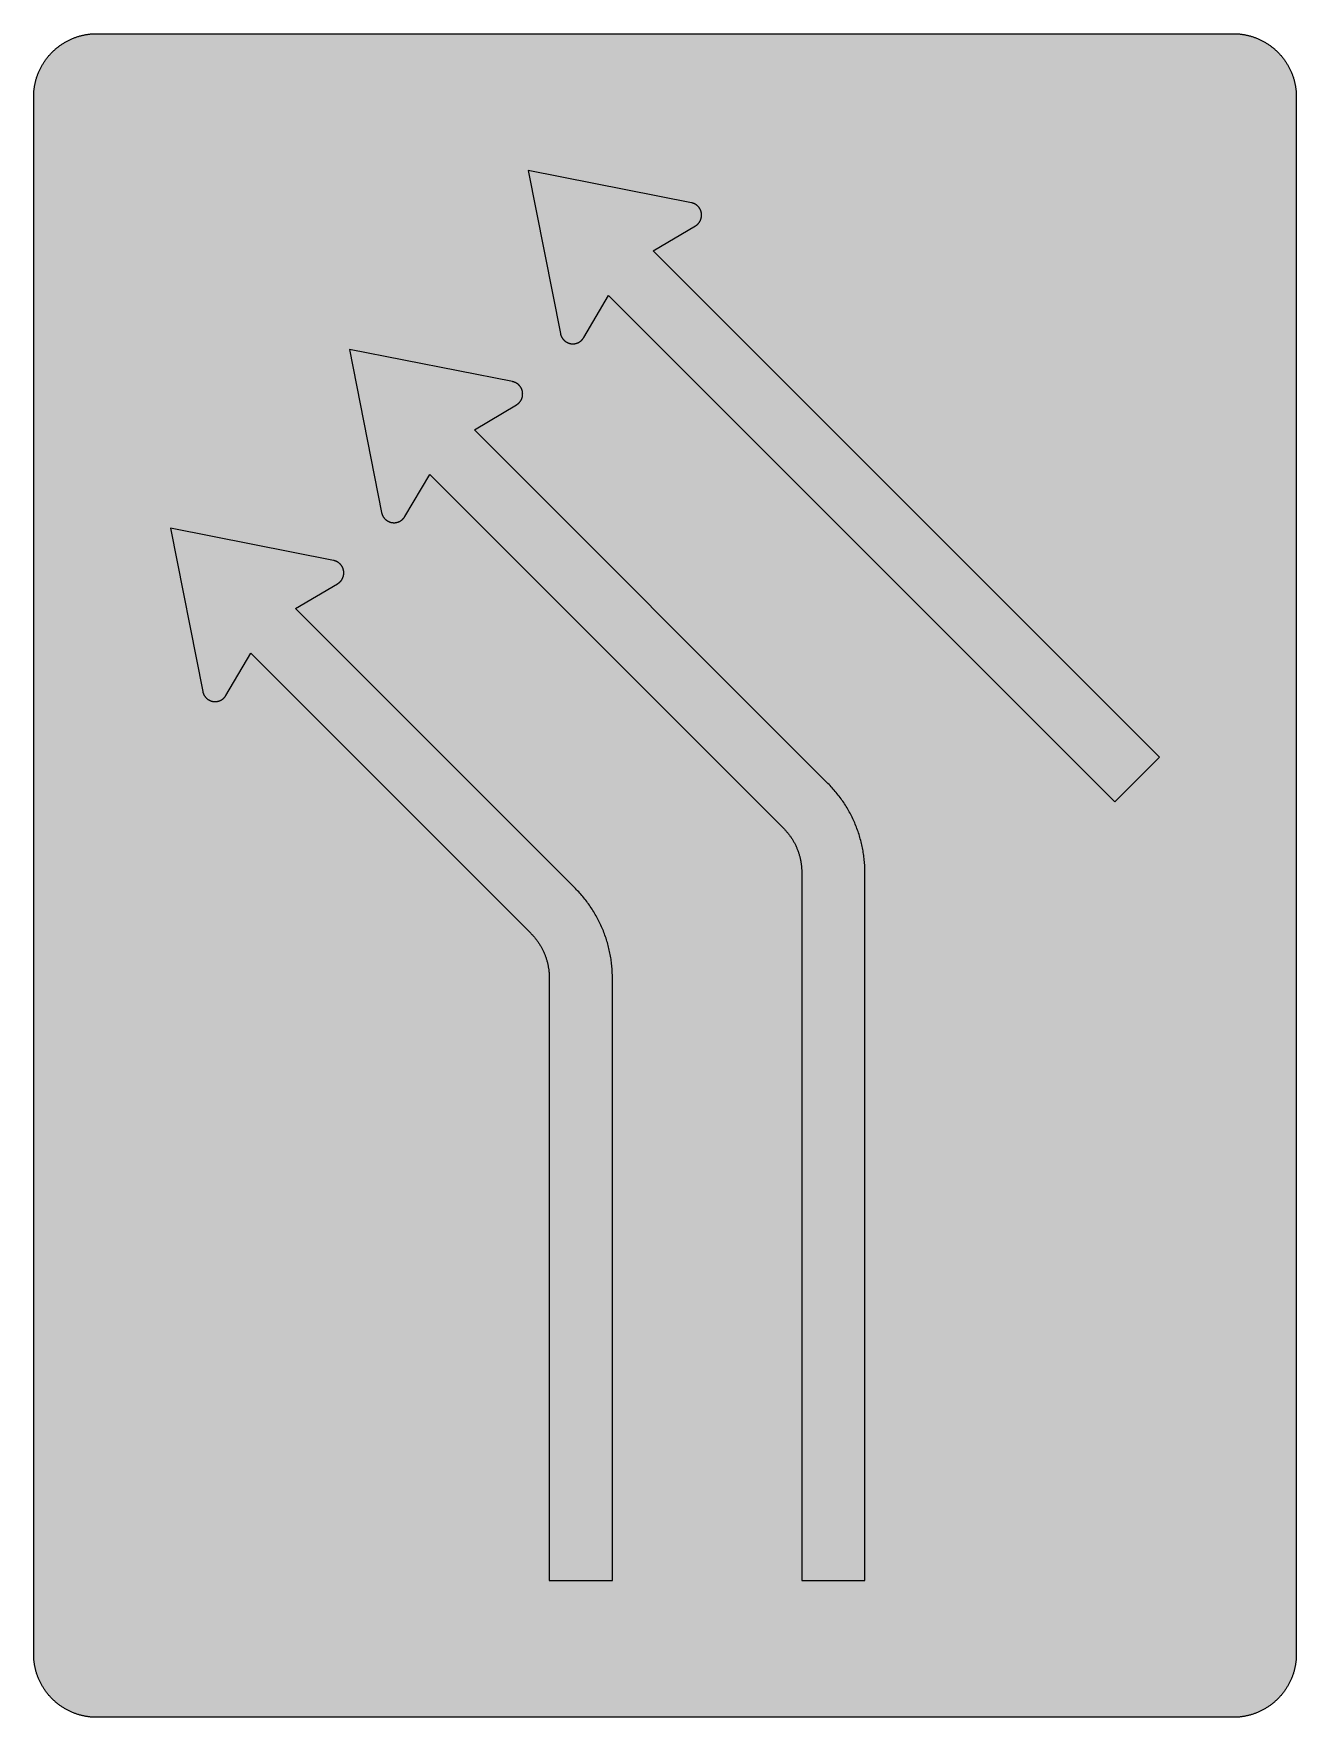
# Model space of a CAD drawing. Header units: millimetres. Extents: x 0 to 423, y 0 to 564.
import ezdxf

# ---------------------------------------------------------------- set-up
doc = ezdxf.new("R2010")
doc.units = ezdxf.units.MM

msp = doc.modelspace()

# ---------------------------------------------------------------- hatches: boundary and pattern name
for color, points in [(254, [(21.2189, 0.0537), (20.955, 0.0533), (20.6934, 0.0584), (20.4292, 0.066), (20.1676, 0.0787), (19.906, 0.094), (19.6469, 0.1118), (19.3853, 0.1321), (19.1262, 0.1549), (18.8671, 0.1829), (18.608, 0.2134), (18.349, 0.2464), (18.0924, 0.2845), (17.8359, 0.3251), (17.5793, 0.3683), (17.3253, 0.414), (17.0688, 0.4623), (16.8148, 0.5156), (16.5633, 0.5715), (16.3093, 0.6299), (16.0579, 0.6909), (15.809, 0.7544), (15.56, 0.823), (15.3111, 0.8941), (15.0622, 0.9677), (14.8158, 1.0439), (14.5694, 1.1227), (14.3256, 1.2065), (14.0818, 1.2903), (13.8379, 1.3792), (13.5966, 1.4707), (13.3579, 1.5672), (13.1191, 1.6637), (12.8803, 1.7628), (12.6441, 1.8669), (12.4079, 1.9736), (12.1742, 2.0803), (11.9405, 2.192), (11.7094, 2.3089), (11.4808, 2.4257), (11.2522, 2.5451), (11.0236, 2.6695), (10.7975, 2.794), (10.574, 2.9235), (10.3505, 3.0556), (10.1295, 3.1877), (9.9111, 3.3249), (9.6926, 3.4646), (9.4742, 3.6068), (9.2608, 3.7541), (9.0475, 3.9014), (8.8341, 4.0513), (8.6258, 4.2037), (8.4176, 4.3612), (8.2118, 4.5187), (8.0061, 4.6812), (7.8029, 4.8438), (7.6022, 5.0114), (7.4041, 5.1816), (7.206, 5.3518), (7.0129, 5.527), (6.8174, 5.7048), (6.6269, 5.8826), (6.4389, 6.0655), (6.2509, 6.2509), (6.0655, 6.4389), (5.8852, 6.6269), (5.7048, 6.8174), (5.527, 7.0104), (5.3518, 7.206), (5.1816, 7.4041), (5.0114, 7.6022), (4.8463, 7.8029), (4.6812, 8.0061), (4.5187, 8.2118), (4.3612, 8.4176), (4.2062, 8.6258), (4.0513, 8.8341), (3.9014, 9.0475), (3.7541, 9.2608), (3.6068, 9.4742), (3.4646, 9.6926), (3.3249, 9.9085), (3.1877, 10.1295), (3.0556, 10.3505), (2.9235, 10.574), (2.794, 10.7975), (2.6695, 11.0236), (2.5451, 11.2522), (2.4257, 11.4808), (2.3063, 11.7094), (2.192, 11.9405), (2.0803, 12.1742), (1.971, 12.4079), (1.8669, 12.6441), (1.7628, 12.8803), (1.6637, 13.1191), (1.5646, 13.3579), (1.4707, 13.5966), (1.3792, 13.8379), (1.2903, 14.0818), (1.2065, 14.3256), (1.1227, 14.5694), (1.0439, 14.8158), (0.9652, 15.0622), (0.8915, 15.3111), (0.823, 15.56), (0.7544, 15.809), (0.6883, 16.0604), (0.6274, 16.3119), (0.569, 16.5633), (0.5131, 16.8148), (0.4623, 17.0688), (0.4115, 17.3253), (0.3658, 17.5793), (0.3226, 17.8359), (0.2819, 18.0924), (0.2464, 18.3515), (0.2134, 18.608), (0.1829, 18.8671), (0.1549, 19.1262), (0.1295, 19.3878), (0.1092, 19.6469), (0.0914, 19.9085), (0.0762, 20.1701), (0.066, 20.4318), (0.0584, 20.6934), (0.0533, 20.955), (0.0508, 21.2192), (0.0522, 543.3314), (0.0533, 543.593), (0.0584, 543.8546), (0.066, 544.1188), (0.0762, 544.3804), (0.0914, 544.642), (0.1092, 544.9011), (0.1295, 545.1627), (0.1549, 545.4218), (0.1829, 545.6809), (0.2134, 545.94), (0.2464, 546.1991), (0.2819, 546.4556), (0.3226, 546.7121), (0.3658, 546.9687), (0.4115, 547.2227), (0.4623, 547.4792), (0.5131, 547.7332), (0.569, 547.9847), (0.6274, 548.2387), (0.6883, 548.4876), (0.7544, 548.7391), (0.823, 548.988), (0.8915, 549.2369), (0.9652, 549.4858), (1.0439, 549.7322), (1.1227, 549.9786), (1.2065, 550.2224), (1.2903, 550.4663), (1.3792, 550.7076), (1.4707, 550.9489), (1.5646, 551.1902), (1.6637, 551.4289), (1.7628, 551.6677), (1.8669, 551.9039), (1.971, 552.1401), (2.0803, 552.3738), (2.192, 552.6049), (2.3063, 552.8386), (2.4257, 553.0672), (2.5451, 553.2958), (2.6695, 553.5244), (2.794, 553.7505), (2.9235, 553.974), (3.0556, 554.1975), (3.1877, 554.4185), (3.3249, 554.6369), (3.4646, 554.8554), (3.6068, 555.0738), (3.7541, 555.2872), (3.9014, 555.5005), (4.0513, 555.7114), (4.2062, 555.9222), (4.3612, 556.1305), (4.5187, 556.3362), (4.6812, 556.5419), (4.8463, 556.7451), (5.0114, 556.9458), (5.1816, 557.1439), (5.3518, 557.342), (5.527, 557.5351), (5.7048, 557.7281), (5.8852, 557.9212), (6.0655, 558.1091), (6.2509, 558.2971), (6.4389, 558.4825), (6.6269, 558.6628), (6.8174, 558.8432), (7.0129, 559.021), (7.206, 559.1937), (7.4041, 559.3664), (7.6022, 559.5366), (7.8029, 559.7017), (8.0061, 559.8668), (8.2118, 560.0268), (8.4176, 560.1868), (8.6258, 560.3418), (8.8341, 560.4967), (9.0475, 560.6466), (9.2608, 560.7939), (9.4742, 560.9387), (9.6926, 561.0835), (9.9111, 561.2232), (10.1295, 561.3603), (10.3505, 561.4924), (10.574, 561.6245), (10.7975, 561.754), (11.0236, 561.8785), (11.2522, 562.0029), (11.4808, 562.1223), (11.7094, 562.2392), (11.9405, 562.356), (12.1742, 562.4678), (12.4079, 562.5744), (12.6441, 562.6811), (12.8803, 562.7853), (13.1191, 562.8843), (13.3579, 562.9834), (13.5966, 563.0774), (13.8379, 563.1688), (14.0818, 563.2577), (14.3256, 563.3415), (14.5694, 563.4253), (14.8158, 563.5041), (15.0622, 563.5803), (15.3111, 563.6539), (15.56, 563.7251), (15.809, 563.7936), (16.0579, 563.8571), (16.3093, 563.9206), (16.5633, 563.9791), (16.8148, 564.0349), (17.0688, 564.0857), (17.3253, 564.1365), (17.5793, 564.1823), (17.8359, 564.2254), (18.0924, 564.2635), (18.349, 564.3016), (18.608, 564.3347), (18.8671, 564.3651), (19.1262, 564.3931), (19.3853, 564.4185), (19.6469, 564.4388), (19.906, 564.4566), (20.1676, 564.4718), (20.4292, 564.482), (20.6934, 564.4896), (20.955, 564.4947), (21.2166, 564.4972), (402.2189, 564.4981), (402.4808, 564.4947), (402.7424, 564.4896), (403.0066, 564.482), (403.2682, 564.4718), (403.5298, 564.4566), (403.7889, 564.4388), (404.0505, 564.4185), (404.3096, 564.3931), (404.5687, 564.3651), (404.8277, 564.3347), (405.0868, 564.3016), (405.3434, 564.2635), (405.5999, 564.2254), (405.8564, 564.1823), (406.113, 564.1365), (406.367, 564.0857), (406.621, 564.0349), (406.875, 563.9791), (407.1264, 563.9206), (407.3779, 563.8571), (407.6268, 563.7936), (407.8783, 563.7251), (408.1272, 563.6539), (408.3736, 563.5803), (408.62, 563.5041), (408.8663, 563.4253), (409.1102, 563.3415), (409.354, 563.2577), (409.5979, 563.1688), (409.8392, 563.0774), (410.0805, 562.9834), (410.3192, 562.8843), (410.5554, 562.7853), (410.7942, 562.6811), (411.0279, 562.5744), (411.2616, 562.4678), (411.4952, 562.356), (411.7264, 562.2392), (411.9575, 562.1223), (412.1861, 562.0029), (412.4122, 561.8785), (412.6382, 561.754), (412.8643, 561.6245), (413.0853, 561.4924), (413.3063, 561.3603), (413.5272, 561.2232), (413.7457, 561.0835), (413.9616, 560.9387), (414.1775, 560.7939), (414.3908, 560.6466), (414.6017, 560.4967), (414.8125, 560.3418), (415.0208, 560.1868), (415.2265, 560.0268), (415.4297, 559.8668), (415.6329, 559.7017), (415.8336, 559.5366), (416.0342, 559.3664), (416.2298, 559.1937), (416.4254, 559.021), (416.6184, 558.8432), (416.8089, 558.6628), (416.9994, 558.4825), (417.1848, 558.2971), (417.3703, 558.1091), (417.5531, 557.9212), (417.7335, 557.7281), (417.9087, 557.5351), (418.084, 557.342), (418.2567, 557.1439), (418.4244, 556.9458), (418.592, 556.7451), (418.7546, 556.5419), (418.9171, 556.3362), (419.0746, 556.1305), (419.2321, 555.9222), (419.3845, 555.7114), (419.5369, 555.5005), (419.6842, 555.2872), (419.829, 555.0738), (419.9712, 554.8554), (420.1109, 554.6369), (420.2481, 554.4185), (420.3827, 554.1975), (420.5148, 553.974), (420.6418, 553.7505), (420.7688, 553.5244), (420.8907, 553.2958), (421.0126, 553.0672), (421.1295, 552.8386), (421.2438, 552.6049), (421.3555, 552.3738), (421.4647, 552.1401), (421.5689, 551.9039), (421.673, 551.6677), (421.7746, 551.4289), (421.8711, 551.1902), (421.9651, 550.9489), (422.0566, 550.7076), (422.1455, 550.4663), (422.2318, 550.2224), (422.3131, 549.9786), (422.3918, 549.7322), (422.4706, 549.4858), (422.5442, 549.2369), (422.6128, 548.988), (422.6814, 548.7391), (422.7449, 548.4876), (422.8084, 548.2387), (422.8668, 547.9847), (422.9227, 547.7332), (422.9735, 547.4792), (423.0243, 547.2227), (423.07, 546.9687), (423.1132, 546.7121), (423.1513, 546.4556), (423.1894, 546.1991), (423.2224, 545.94), (423.2529, 545.6809), (423.2808, 545.4218), (423.3037, 545.1627), (423.3266, 544.9011), (423.3443, 544.642), (423.357, 544.3804), (423.3697, 544.1188), (423.3774, 543.8546), (423.3824, 543.593), (423.385, 543.3314), (423.3855, 21.2203), (423.3824, 20.955), (423.3774, 20.6934), (423.3697, 20.4318), (423.357, 20.1701), (423.3443, 19.9085), (423.3266, 19.6469), (423.3037, 19.3878), (423.2808, 19.1262), (423.2529, 18.8671), (423.2224, 18.608), (423.1894, 18.3515), (423.1513, 18.0924), (423.1132, 17.8359), (423.07, 17.5793), (423.0243, 17.3253), (422.9735, 17.0688), (422.9227, 16.8148), (422.8668, 16.5633), (422.8084, 16.3119), (422.7449, 16.0604), (422.6814, 15.809), (422.6128, 15.56), (422.5442, 15.3111), (422.4706, 15.0622), (422.3918, 14.8158), (422.3131, 14.5694), (422.2318, 14.3256), (422.1455, 14.0818), (422.0566, 13.8379), (421.9651, 13.5966), (421.8711, 13.3579), (421.7746, 13.1191), (421.673, 12.8803), (421.5689, 12.6441), (421.4647, 12.4079), (421.3555, 12.1742), (421.2438, 11.9405), (421.1295, 11.7094), (421.0126, 11.4808), (420.8907, 11.2522), (420.7688, 11.0236), (420.6418, 10.7975), (420.5148, 10.574), (420.3827, 10.3505), (420.2481, 10.1295), (420.1109, 9.9085), (419.9712, 9.6926), (419.829, 9.4742), (419.6842, 9.2608), (419.5369, 9.0475), (419.3845, 8.8341), (419.2321, 8.6258), (419.0746, 8.4176), (418.9171, 8.2118), (418.7546, 8.0061), (418.592, 7.8029), (418.4244, 7.6022), (418.2567, 7.4041), (418.084, 7.206), (417.9087, 7.0104), (417.7335, 6.8174), (417.5531, 6.6269), (417.3703, 6.4389), (417.1848, 6.2509), (416.9994, 6.0655), (416.8089, 5.8826), (416.6184, 5.7048), (416.4254, 5.527), (416.2298, 5.3518), (416.0342, 5.1816), (415.8336, 5.0114), (415.6329, 4.8438), (415.4297, 4.6812), (415.2265, 4.5187), (415.0208, 4.3612), (414.8125, 4.2037), (414.6017, 4.0513), (414.3908, 3.9014), (414.1775, 3.7541), (413.9616, 3.6068), (413.7457, 3.4646), (413.5272, 3.3249), (413.3063, 3.1877), (413.0853, 3.0556), (412.8643, 2.9235), (412.6382, 2.794), (412.4122, 2.6695), (412.1861, 2.5451), (411.9575, 2.4257), (411.7264, 2.3089), (411.4952, 2.192), (411.2616, 2.0803), (411.0279, 1.9736), (410.7942, 1.8669), (410.5554, 1.7628), (410.3192, 1.6637), (410.0805, 1.5672), (409.8392, 1.4707), (409.5979, 1.3792), (409.354, 1.2903), (409.1102, 1.2065), (408.8663, 1.1227), (408.62, 1.0439), (408.3736, 0.9677), (408.1272, 0.8941), (407.8783, 0.823), (407.6268, 0.7544), (407.3779, 0.6909), (407.1264, 0.6299), (406.875, 0.5715), (406.621, 0.5156), (406.367, 0.4623), (406.113, 0.414), (405.8564, 0.3683), (405.5999, 0.3251), (405.3434, 0.2845), (405.0868, 0.2464), (404.8277, 0.2134), (404.5687, 0.1829), (404.3096, 0.1549), (404.0505, 0.1321), (403.7889, 0.1118), (403.5298, 0.094), (403.2682, 0.0787), (403.0066, 0.066), (402.7424, 0.0584), (402.4808, 0.0533), (402.2166, 0.0533)]), (59, [(207.7667, 491.6946), (221.8902, 500.0223), (221.9503, 500.0574), (222.0087, 500.093), (222.0671, 500.1311), (222.1255, 500.1717), (222.1814, 500.2098), (222.2398, 500.2505), (222.2932, 500.2936), (222.3491, 500.3343), (222.4024, 500.3775), (222.4557, 500.4206), (222.5091, 500.4664), (222.5599, 500.5121), (222.6107, 500.5578), (222.6615, 500.6061), (222.7097, 500.6518), (222.7605, 500.7), (222.8063, 500.7508), (222.8545, 500.7991), (222.9002, 500.8499), (222.9434, 500.9032), (222.9891, 500.954), (223.0323, 501.0074), (223.0755, 501.0607), (223.1161, 501.1141), (223.1568, 501.1674), (223.1949, 501.2233), (223.2355, 501.2792), (223.2736, 501.335), (223.3092, 501.3935), (223.3447, 501.4519), (223.3803, 501.5078), (223.4159, 501.5687), (223.4489, 501.6271), (223.4819, 501.6856), (223.5124, 501.7465), (223.5429, 501.8075), (223.5708, 501.8684), (223.6013, 501.9319), (223.6267, 501.9929), (223.6546, 502.0564), (223.68, 502.1199), (223.7029, 502.1834), (223.7283, 502.2469), (223.7486, 502.3104), (223.7715, 502.3764), (223.7918, 502.4399), (223.8096, 502.506), (223.8299, 502.572), (223.8451, 502.6381), (223.8629, 502.7066), (223.8781, 502.7727), (223.8908, 502.8387), (223.9035, 502.9073), (223.9162, 502.9759), (223.9264, 503.0445), (223.9366, 503.113), (223.9442, 503.1816), (223.9518, 503.2502), (223.9594, 503.3188), (223.9645, 503.3874), (223.967, 503.4585), (223.9696, 503.5271), (223.9721, 503.5982), (223.9721, 503.6668), (223.9721, 503.7607), (223.9696, 503.8547), (223.9645, 503.9487), (223.9569, 504.0427), (223.9467, 504.1367), (223.9366, 504.2281), (223.9239, 504.3195), (223.9086, 504.411), (223.8908, 504.4999), (223.8705, 504.5913), (223.8502, 504.6802), (223.8273, 504.7666), (223.8019, 504.8555), (223.7765, 504.9418), (223.7486, 505.0282), (223.7181, 505.1146), (223.6876, 505.1984), (223.6521, 505.2822), (223.6191, 505.366), (223.581, 505.4473), (223.5429, 505.5286), (223.5022, 505.6099), (223.459, 505.6886), (223.4159, 505.7673), (223.3701, 505.8435), (223.3244, 505.9197), (223.2762, 505.9959), (223.2254, 506.0696), (223.1746, 506.1433), (223.1212, 506.2144), (223.0653, 506.2855), (223.0095, 506.3541), (222.9536, 506.4227), (222.8952, 506.4912), (222.8342, 506.5573), (222.7732, 506.6208), (222.7097, 506.6843), (222.6437, 506.7478), (222.5777, 506.8087), (222.5116, 506.8672), (222.443, 506.9256), (222.3745, 506.9815), (222.3033, 507.0373), (222.2297, 507.0907), (222.1586, 507.1415), (222.0824, 507.1923), (222.0062, 507.2431), (221.93, 507.2913), (221.8512, 507.3371), (221.7725, 507.3802), (221.6937, 507.4234), (221.6125, 507.4641), (221.5286, 507.5047), (221.4474, 507.5428), (221.361, 507.5784), (221.2772, 507.6114), (221.1908, 507.6444), (221.1019, 507.6749), (221.0156, 507.7054), (220.9267, 507.7308), (220.8352, 507.7562), (220.7438, 507.779), (220.6523, 507.8019), (220.5609, 507.8197), (165.8578, 518.637), (176.6729, 463.9328), (176.69, 463.8396), (176.7129, 463.7481), (176.7357, 463.6567), (176.7611, 463.5652), (176.7865, 463.4763), (176.817, 463.39), (176.8475, 463.3011), (176.8805, 463.2147), (176.9135, 463.1309), (176.9491, 463.0471), (176.9872, 462.9633), (177.0278, 462.8794), (177.0685, 462.7982), (177.1117, 462.7194), (177.1548, 462.6407), (177.2031, 462.5619), (177.2488, 462.4857), (177.2996, 462.4095), (177.3504, 462.3359), (177.4012, 462.2622), (177.4546, 462.1886), (177.5104, 462.12), (177.5663, 462.0489), (177.6247, 461.9803), (177.6857, 461.9142), (177.7467, 461.8482), (177.8076, 461.7847), (177.8711, 461.7212), (177.9346, 461.6602), (178.0007, 461.5993), (178.0692, 461.5409), (178.1378, 461.4824), (178.2064, 461.4266), (178.2775, 461.3732), (178.3486, 461.3199), (178.4223, 461.2665), (178.496, 461.2183), (178.5722, 461.17), (178.6484, 461.1218), (178.7271, 461.076), (178.8033, 461.0329), (178.8846, 460.9922), (178.9633, 460.9516), (179.0446, 460.9135), (179.1259, 460.8754), (179.2097, 460.8398), (179.2935, 460.8068), (179.3773, 460.7738), (179.4637, 460.7458), (179.5501, 460.7179), (179.6364, 460.69), (179.7253, 460.6646), (179.8142, 460.6417), (179.9031, 460.6214), (179.992, 460.6036), (180.0809, 460.5858), (180.1724, 460.5706), (180.2638, 460.5579), (180.3578, 460.5477), (180.4492, 460.5376), (180.5432, 460.5299), (180.6372, 460.5249), (180.7312, 460.5223), (180.8251, 460.5198), (180.8937, 460.5223), (180.9648, 460.5223), (181.036, 460.5249), (181.1045, 460.5299), (181.1731, 460.535), (181.2417, 460.5426), (181.3128, 460.5477), (181.3814, 460.5579), (181.45, 460.568), (181.516, 460.5782), (181.5846, 460.5884), (181.6532, 460.6036), (181.7192, 460.6163), (181.7853, 460.6315), (181.8538, 460.6468), (181.9199, 460.6646), (181.9859, 460.6823), (182.052, 460.7027), (182.1155, 460.723), (182.1815, 460.7433), (182.245, 460.7662), (182.3085, 460.789), (182.372, 460.8144), (182.4355, 460.8398), (182.499, 460.8652), (182.56, 460.8932), (182.6235, 460.9211), (182.6844, 460.9516), (182.7454, 460.9821), (182.8038, 461.0125), (182.8648, 461.0456), (182.9232, 461.0786), (182.9816, 461.1116), (183.04, 461.1472), (183.0984, 461.1827), (183.1543, 461.2208), (183.2127, 461.2589), (183.2686, 461.297), (183.322, 461.3351), (183.3778, 461.3758), (183.4312, 461.4189), (183.4845, 461.4596), (183.5379, 461.5028), (183.5887, 461.5485), (183.642, 461.5942), (183.6903, 461.6399), (183.7411, 461.6856), (183.7919, 461.7339), (183.8401, 461.7822), (183.8858, 461.8304), (183.9341, 461.8812), (183.9798, 461.932), (184.0255, 461.9828), (184.0713, 462.0362), (184.1144, 462.0895), (184.1576, 462.1428), (184.1983, 462.1987), (184.2414, 462.2546), (184.2821, 462.3105), (184.3202, 462.3664), (184.3608, 462.4248), (184.3989, 462.4832), (184.4345, 462.5442), (184.47, 462.6026), (192.8001, 476.728), (362.5578, 306.9703), (377.5244, 321.9369)]), (59, [(147.7945, 431.7224), (161.9179, 440.0501), (161.9758, 440.0855), (162.0368, 440.121), (162.0952, 440.1591), (162.1536, 440.1998), (162.2095, 440.2379), (162.2654, 440.2785), (162.3212, 440.3217), (162.3771, 440.3623), (162.4305, 440.4055), (162.4838, 440.4487), (162.5371, 440.4944), (162.5879, 440.5401), (162.6387, 440.5859), (162.6895, 440.6341), (162.7378, 440.6798), (162.7861, 440.7306), (162.8343, 440.7789), (162.88, 440.8297), (162.9258, 440.878), (162.9715, 440.9313), (163.0172, 440.9821), (163.0604, 441.0354), (163.101, 441.0888), (163.1442, 441.1421), (163.1848, 441.198), (163.2229, 441.2513), (163.261, 441.3072), (163.2991, 441.3656), (163.3372, 441.4215), (163.3728, 441.4799), (163.4084, 441.5384), (163.4414, 441.5968), (163.4744, 441.6552), (163.5074, 441.7162), (163.5379, 441.7746), (163.5684, 441.8355), (163.5989, 441.8965), (163.6268, 441.96), (163.6547, 442.021), (163.6801, 442.0845), (163.7055, 442.148), (163.7309, 442.2115), (163.7538, 442.275), (163.7767, 442.3385), (163.797, 442.4045), (163.8173, 442.468), (163.8376, 442.534), (163.8554, 442.6001), (163.8732, 442.6661), (163.8884, 442.7347), (163.9037, 442.8007), (163.9164, 442.8668), (163.9316, 442.9354), (163.9418, 443.0039), (163.9519, 443.07), (163.9621, 443.1386), (163.9722, 443.2071), (163.9773, 443.2783), (163.9849, 443.3468), (163.99, 443.4154), (163.9951, 443.484), (163.9976, 443.5551), (163.9976, 443.6262), (164.0002, 443.6948), (163.9976, 443.7888), (163.9951, 443.8828), (163.99, 443.9768), (163.9824, 444.0707), (163.9722, 444.1622), (163.9621, 444.2562), (163.9494, 444.3476), (163.9341, 444.439), (163.9164, 444.5279), (163.8986, 444.6168), (163.8783, 444.7057), (163.8554, 444.7946), (163.83, 444.8835), (163.8021, 444.9699), (163.7741, 445.0563), (163.7462, 445.1426), (163.7132, 445.2264), (163.6801, 445.3103), (163.6446, 445.3941), (163.6065, 445.4754), (163.5684, 445.5566), (163.5277, 445.6354), (163.4871, 445.7167), (163.4439, 445.7929), (163.3982, 445.8716), (163.3499, 445.9478), (163.3017, 446.024), (163.2534, 446.0977), (163.2001, 446.1713), (163.1467, 446.2424), (163.0934, 446.3136), (163.0375, 446.3821), (162.9791, 446.4507), (162.9207, 446.5193), (162.8597, 446.5853), (162.7988, 446.6488), (162.7353, 446.7123), (162.6718, 446.7733), (162.6057, 446.8343), (162.5397, 446.8952), (162.4711, 446.9536), (162.4, 447.0095), (162.3314, 447.0654), (162.2577, 447.1187), (162.1841, 447.1695), (162.1104, 447.2203), (162.0342, 447.2711), (161.958, 447.3169), (161.8793, 447.3651), (161.8005, 447.4083), (161.7218, 447.4515), (161.6405, 447.4921), (161.5567, 447.5328), (161.4729, 447.5709), (161.3891, 447.6064), (161.3052, 447.6394), (161.2189, 447.6725), (161.13, 447.7029), (161.0436, 447.7334), (160.9547, 447.7588), (160.8633, 447.7842), (160.7718, 447.8071), (160.6804, 447.8299), (160.589, 447.8477), (105.8855, 458.6647), (116.7007, 403.9606), (116.7181, 403.8676), (116.7409, 403.7762), (116.7638, 403.6847), (116.7892, 403.5933), (116.8146, 403.5044), (116.8451, 403.418), (116.8756, 403.3291), (116.9086, 403.2428), (116.9416, 403.159), (116.9772, 403.0726), (117.0153, 402.9913), (117.0559, 402.9075), (117.0965, 402.8262), (117.1397, 402.7475), (117.1829, 402.6687), (117.2286, 402.59), (117.2769, 402.5138), (117.3277, 402.4376), (117.3785, 402.3614), (117.4293, 402.2903), (117.4826, 402.2166), (117.5385, 402.1455), (117.5944, 402.0769), (117.6528, 402.0083), (117.7112, 401.9423), (117.7722, 401.8763), (117.8357, 401.8102), (117.8992, 401.7467), (117.9627, 401.6858), (118.0287, 401.6248), (118.0973, 401.5664), (118.1659, 401.5105), (118.2345, 401.4546), (118.3056, 401.3987), (118.3767, 401.3454), (118.4504, 401.2946), (118.524, 401.2438), (118.6002, 401.1955), (118.6764, 401.1498), (118.7526, 401.1041), (118.8314, 401.0609), (118.9101, 401.0177), (118.9914, 400.9771), (119.0727, 400.939), (119.1539, 400.9034), (119.2378, 400.8679), (119.3216, 400.8323), (119.4054, 400.8018), (119.4918, 400.7714), (119.5781, 400.7434), (119.6645, 400.718), (119.7534, 400.6926), (119.8397, 400.6698), (119.9286, 400.6494), (120.0201, 400.6291), (120.109, 400.6113), (120.2004, 400.5961), (120.2919, 400.5834), (120.3833, 400.5732), (120.4773, 400.5631), (120.5713, 400.5555), (120.6652, 400.5504), (120.7592, 400.5478), (120.8532, 400.5478), (120.9218, 400.5478), (120.9929, 400.5504), (121.0615, 400.5529), (121.1326, 400.5555), (121.2012, 400.5605), (121.2698, 400.5682), (121.3383, 400.5758), (121.4069, 400.5834), (121.4755, 400.5936), (121.5441, 400.6037), (121.6127, 400.6164), (121.6812, 400.6291), (121.7473, 400.6418), (121.8133, 400.6571), (121.8819, 400.6748), (121.9479, 400.6901), (122.014, 400.7104), (122.08, 400.7282), (122.1435, 400.7485), (122.2096, 400.7714), (122.2731, 400.7917), (122.3366, 400.8171), (122.4001, 400.8399), (122.4636, 400.8653), (122.5271, 400.8933), (122.588, 400.9187), (122.6515, 400.9492), (122.7125, 400.9771), (122.7734, 401.0076), (122.8344, 401.0381), (122.8928, 401.0711), (122.9512, 401.1041), (123.0122, 401.1397), (123.0681, 401.1752), (123.1265, 401.2108), (123.1849, 401.2463), (123.2408, 401.2844), (123.2967, 401.3251), (123.3526, 401.3632), (123.4059, 401.4038), (123.4592, 401.4445), (123.5126, 401.4876), (123.5659, 401.5308), (123.6167, 401.5765), (123.6701, 401.6197), (123.7209, 401.6654), (123.7691, 401.7137), (123.8199, 401.7594), (123.8682, 401.8102), (123.9164, 401.8585), (123.9622, 401.9093), (124.0079, 401.9601), (124.0536, 402.0109), (124.0993, 402.0642), (124.1425, 402.1176), (124.1857, 402.1709), (124.2263, 402.2268), (124.2695, 402.2801), (124.3101, 402.3385), (124.3482, 402.3944), (124.3889, 402.4528), (124.427, 402.5113), (124.4625, 402.5697), (124.4981, 402.6306), (132.8279, 416.7558), (251.3817, 298.2017), (251.5641, 298.0131), (251.747, 297.8252), (251.9274, 297.6321), (252.1052, 297.4391), (252.2779, 297.246), (252.4506, 297.0479), (252.6208, 296.8498), (252.7859, 296.6491), (252.951, 296.4459), (253.111, 296.2402), (253.271, 296.0345), (253.426, 295.8262), (253.5784, 295.6179), (253.7308, 295.4045), (253.8781, 295.1912), (254.0229, 294.9778), (254.1651, 294.7594), (254.3048, 294.5435), (254.442, 294.3225), (254.5766, 294.1015), (254.7087, 293.878), (254.8357, 293.6545), (254.9627, 293.4284), (255.0846, 293.1998), (255.2065, 292.9712), (255.3233, 292.7426), (255.4376, 292.5115), (255.5494, 292.2778), (255.6586, 292.0441), (255.7653, 291.8079), (255.8669, 291.5717), (255.9685, 291.3329), (256.065, 291.0942), (256.159, 290.8554), (256.2504, 290.6141), (256.3393, 290.3703), (256.4257, 290.1264), (256.507, 289.8826), (256.5883, 289.6362), (256.6645, 289.3898), (256.7381, 289.1409), (256.8092, 288.8945), (256.8753, 288.6431), (256.9413, 288.3941), (257.0023, 288.1427), (257.0607, 287.8887), (257.1166, 287.6372), (257.1674, 287.3832), (257.2182, 287.1267), (257.2639, 286.8727), (257.3071, 286.6161), (257.3477, 286.3596), (257.3833, 286.1031), (257.4163, 285.844), (257.4468, 285.5849), (257.4747, 285.3258), (257.5001, 285.0667), (257.5204, 284.8051), (257.5382, 284.5435), (257.5535, 284.2819), (257.5636, 284.0203), (257.5712, 283.7586), (257.5763, 283.497), (257.5789, 283.2329), (257.58, 45.9148), (278.7467, 45.9148), (278.7467, 283.2347), (278.7421, 283.7586), (278.732, 284.2844), (278.7167, 284.8102), (278.6939, 285.3334), (278.6634, 285.8567), (278.6278, 286.3774), (278.5872, 286.8981), (278.5389, 287.4188), (278.4831, 287.9369), (278.4221, 288.4551), (278.3561, 288.9707), (278.2824, 289.4838), (278.2011, 289.9994), (278.1148, 290.51), (278.0233, 291.023), (277.9243, 291.531), (277.8201, 292.039), (277.7084, 292.5445), (277.5915, 293.05), (277.4696, 293.5529), (277.3401, 294.0533), (277.2054, 294.5536), (277.0632, 295.0515), (276.9159, 295.5468), (276.7635, 296.0395), (276.6035, 296.5298), (276.4384, 297.02), (276.2656, 297.5077), (276.0904, 297.9928), (275.9075, 298.4754), (275.717, 298.9555), (275.524, 299.433), (275.3233, 299.9105), (275.1176, 300.3829), (274.9042, 300.8528), (274.6858, 301.3227), (274.4648, 301.7876), (274.2336, 302.2498), (274, 302.7096), (273.7587, 303.1668), (273.5123, 303.6214), (273.2608, 304.0736), (273.0043, 304.5231), (272.7401, 304.9676), (272.4734, 305.4121), (272.1991, 305.8516), (271.9197, 306.2859), (271.6327, 306.7202), (271.3431, 307.1495), (271.0485, 307.5762), (270.7462, 308.0004), (270.4389, 308.4195), (270.1265, 308.8361), (269.809, 309.2475), (269.4864, 309.6565), (269.1587, 310.0629), (268.826, 310.4642), (268.4882, 310.863), (268.1427, 311.2567), (267.7947, 311.6453), (267.4417, 312.0314), (267.081, 312.4149), (266.7178, 312.7934), (266.3469, 313.1668)]), (59, [(87.8223, 371.7502), (101.9457, 380.0779), (102.0039, 380.1135), (102.0648, 380.1491), (102.1232, 380.1872), (102.1817, 380.2278), (102.2375, 380.2659), (102.2934, 380.3066), (102.3493, 380.3472), (102.4052, 380.3904), (102.4585, 380.4336), (102.5119, 380.4768), (102.5652, 380.5225), (102.616, 380.5682), (102.6668, 380.6139), (102.7176, 380.6622), (102.7659, 380.7079), (102.8141, 380.7562), (102.8624, 380.807), (102.9081, 380.8552), (102.9538, 380.906), (102.9995, 380.9594), (103.0427, 381.0102), (103.0859, 381.0635), (103.1291, 381.1168), (103.1697, 381.1702), (103.2104, 381.2261), (103.251, 381.2794), (103.2891, 381.3353), (103.3272, 381.3912), (103.3653, 381.4496), (103.4009, 381.508), (103.4364, 381.5639), (103.4694, 381.6248), (103.5025, 381.6833), (103.5355, 381.7417), (103.566, 381.8026), (103.5964, 381.8636), (103.6269, 381.9246), (103.6549, 381.9881), (103.6828, 382.049), (103.7082, 382.1125), (103.7336, 382.176), (103.759, 382.2395), (103.7819, 382.303), (103.8047, 382.3665), (103.825, 382.4326), (103.8454, 382.4961), (103.8657, 382.5621), (103.8835, 382.6281), (103.9012, 382.6942), (103.9165, 382.7602), (103.9317, 382.8288), (103.9444, 382.8948), (103.9571, 382.9634), (103.9698, 383.032), (103.98, 383.098), (103.9901, 383.1666), (103.9978, 383.2352), (104.0054, 383.3038), (104.013, 383.3749), (104.0181, 383.4435), (104.0206, 383.5121), (104.0257, 383.5832), (104.0257, 383.6518), (104.0257, 383.7229), (104.0257, 383.8169), (104.0232, 383.9108), (104.0181, 384.0048), (104.0105, 384.0988), (104.0003, 384.1902), (103.9901, 384.2842), (103.9774, 384.3757), (103.9622, 384.4646), (103.9444, 384.556), (103.9266, 384.6449), (103.9038, 384.7338), (103.8809, 384.8227), (103.8581, 384.9116), (103.8301, 384.998), (103.8022, 385.0843), (103.7717, 385.1707), (103.7412, 385.2545), (103.7082, 385.3383), (103.6726, 385.4196), (103.6345, 385.5034), (103.5964, 385.5847), (103.5558, 385.6634), (103.5152, 385.7447), (103.4694, 385.8209), (103.4263, 385.8997), (103.378, 385.9759), (103.3297, 386.0495), (103.2789, 386.1257), (103.2281, 386.1968), (103.1748, 386.2705), (103.1215, 386.3416), (103.0656, 386.4102), (103.0072, 386.4788), (102.9487, 386.5448), (102.8878, 386.6109), (102.8268, 386.6769), (102.7633, 386.7404), (102.6998, 386.8014), (102.6338, 386.8623), (102.5677, 386.9233), (102.4992, 386.9817), (102.428, 387.0376), (102.3569, 387.0935), (102.2858, 387.1468), (102.2121, 387.1976), (102.1385, 387.2484), (102.0623, 387.2992), (101.9861, 387.3449), (101.9073, 387.3906), (101.8286, 387.4364), (101.7473, 387.4795), (101.6686, 387.5202), (101.5848, 387.5608), (101.5009, 387.5964), (101.4171, 387.6345), (101.3333, 387.6675), (101.2469, 387.7005), (101.158, 387.731), (101.0717, 387.7589), (100.9802, 387.7869), (100.8913, 387.8123), (100.7999, 387.8351), (100.7085, 387.858), (100.617, 387.8758), (45.9133, 398.6925), (56.7284, 343.9883), (56.7461, 343.8957), (56.769, 343.8017), (56.7919, 343.7128), (56.8173, 343.6214), (56.8427, 343.5325), (56.8731, 343.4436), (56.9036, 343.3572), (56.9366, 343.2708), (56.9697, 343.187), (57.0052, 343.1007), (57.0433, 343.0194), (57.084, 342.9356), (57.1246, 342.8543), (57.1678, 342.7755), (57.211, 342.6943), (57.2567, 342.6181), (57.3049, 342.5393), (57.3532, 342.4657), (57.404, 342.3895), (57.4573, 342.3158), (57.5107, 342.2447), (57.5666, 342.1736), (57.6224, 342.105), (57.6809, 342.0364), (57.7393, 341.9678), (57.8002, 341.9043), (57.8637, 341.8383), (57.9272, 341.7748), (57.9907, 341.7138), (58.0568, 341.6529), (58.1254, 341.5944), (58.1939, 341.5386), (58.2625, 341.4827), (58.3336, 341.4268), (58.4048, 341.3735), (58.4784, 341.3227), (58.5521, 341.2719), (58.6283, 341.2236), (58.7045, 341.1779), (58.7807, 341.1322), (58.8594, 341.089), (58.9382, 341.0458), (59.0194, 341.0052), (59.1007, 340.9671), (59.182, 340.929), (59.2658, 340.8934), (59.3496, 340.8604), (59.4335, 340.8299), (59.5198, 340.7994), (59.6062, 340.7715), (59.6925, 340.7435), (59.7789, 340.7207), (59.8678, 340.6978), (59.9567, 340.6775), (60.0481, 340.6572), (60.137, 340.6394), (60.2285, 340.6242), (60.3199, 340.6115), (60.4114, 340.6013), (60.5053, 340.5911), (60.5993, 340.5835), (60.6908, 340.5784), (60.7847, 340.5759), (60.8813, 340.5759), (60.9498, 340.5759), (61.021, 340.5784), (61.0895, 340.581), (61.1607, 340.5835), (61.2292, 340.5886), (61.2978, 340.5962), (61.3664, 340.6038), (61.435, 340.6115), (61.5036, 340.6216), (61.5721, 340.6318), (61.6407, 340.6445), (61.7068, 340.6572), (61.7753, 340.6699), (61.8414, 340.6851), (61.91, 340.7029), (61.976, 340.7181), (62.042, 340.7385), (62.1055, 340.7562), (62.1716, 340.7766), (62.2376, 340.7994), (62.3011, 340.8197), (62.3646, 340.8451), (62.4281, 340.868), (62.4916, 340.8934), (62.5551, 340.9213), (62.6161, 340.9467), (62.6796, 340.9772), (62.7405, 341.0052), (62.8015, 341.0356), (62.8599, 341.0661), (62.9209, 341.0991), (62.9793, 341.1322), (63.0377, 341.1677), (63.0961, 341.2007), (63.1546, 341.2388), (63.2104, 341.2744), (63.2689, 341.3125), (63.3247, 341.3506), (63.3781, 341.3912), (63.434, 341.4319), (63.4873, 341.4725), (63.5406, 341.5157), (63.594, 341.5589), (63.6448, 341.6021), (63.6981, 341.6478), (63.7464, 341.6935), (63.7972, 341.7418), (63.848, 341.7875), (63.8962, 341.8357), (63.942, 341.8865), (63.9902, 341.9373), (64.0359, 341.9881), (64.0817, 342.0389), (64.1274, 342.0923), (64.1706, 342.1456), (64.2137, 342.199), (64.2544, 342.2523), (64.2976, 342.3082), (64.3382, 342.3666), (64.3763, 342.4225), (64.4169, 342.4809), (64.4525, 342.5393), (64.4906, 342.5977), (64.5262, 342.6587), (72.8557, 356.7836), (166.715, 262.9239), (166.8983, 262.7351), (167.0812, 262.5471), (167.2615, 262.3541), (167.4368, 262.161), (167.6121, 261.968), (167.7848, 261.7699), (167.9524, 261.5717), (168.1201, 261.3711), (168.2826, 261.1679), (168.4452, 260.9621), (168.6027, 260.7564), (168.7601, 260.5481), (168.9125, 260.3398), (169.0624, 260.1265), (169.2123, 259.9131), (169.357, 259.6998), (169.4993, 259.4839), (169.639, 259.2654), (169.7761, 259.0444), (169.9108, 258.8235), (170.0403, 258.5999), (170.1698, 258.3764), (170.2968, 258.1504), (170.4188, 257.9243), (170.5381, 257.6957), (170.6575, 257.4646), (170.7718, 257.2334), (170.8836, 256.9997), (170.9928, 256.7661), (171.0969, 256.5298), (171.2011, 256.2936), (171.3001, 256.0574), (171.3992, 255.8161), (171.4932, 255.5773), (171.5846, 255.336), (171.6735, 255.0922), (171.7573, 254.8484), (171.8412, 254.6045), (171.9199, 254.3581), (171.9961, 254.1118), (172.0698, 253.8654), (172.1409, 253.6165), (172.2095, 253.365), (172.273, 253.1161), (172.3365, 252.8646), (172.3949, 252.6106), (172.4482, 252.3592), (172.5016, 252.1052), (172.5498, 251.8512), (172.5981, 251.5946), (172.6413, 251.3381), (172.6794, 251.0815), (172.7175, 250.825), (172.7505, 250.5659), (172.781, 250.3068), (172.8089, 250.0478), (172.8318, 249.7887), (172.8546, 249.5271), (172.8724, 249.2654), (172.8851, 249.0064), (172.8978, 248.7447), (172.9054, 248.4806), (172.9105, 248.219), (172.913, 247.9548), (172.9133, 45.9148), (194.08, 45.9148), (194.08, 247.9569), (194.0763, 248.4806), (194.0662, 249.0064), (194.0484, 249.5321), (194.0255, 250.0554), (193.9976, 250.5786), (193.962, 251.0993), (193.9188, 251.62), (193.8706, 252.1407), (193.8172, 252.6589), (193.7563, 253.177), (193.6877, 253.6927), (193.614, 254.2083), (193.5353, 254.7214), (193.4489, 255.2319), (193.3575, 255.745), (193.2584, 256.253), (193.1543, 256.761), (193.0425, 257.2664), (192.9257, 257.7719), (192.8012, 258.2748), (192.6742, 258.7752), (192.5371, 259.2756), (192.3974, 259.7734), (192.2501, 260.2687), (192.0951, 260.7615), (191.9376, 261.2517), (191.7725, 261.7419), (191.5998, 262.2296), (191.422, 262.7147), (191.2391, 263.1973), (191.0512, 263.6774), (190.8556, 264.1549), (190.6575, 264.6324), (190.4492, 265.1049), (190.2384, 265.5748), (190.0199, 266.0447), (189.7964, 266.5095), (189.5678, 266.9718), (189.3316, 267.4315), (189.0928, 267.8913), (188.8465, 268.3434), (188.595, 268.7955), (188.3359, 269.2451), (188.0743, 269.6896), (187.8051, 270.1341), (187.5307, 270.5735), (187.2513, 271.0078), (186.9669, 271.4422), (186.6773, 271.8714), (186.3801, 272.2982), (186.0804, 272.7223), (185.7731, 273.1414), (185.4606, 273.558), (185.1431, 273.9695), (184.8206, 274.3784), (184.4929, 274.7848), (184.1602, 275.1861), (183.8198, 275.5849), (183.4769, 275.9786), (183.1289, 276.3672), (182.7733, 276.7559), (182.4152, 277.1369), (182.0494, 277.5153), (181.6811, 277.8887)])]:
    msp.add_hatch(color=color).paths.add_polyline_path(points)
h = msp.add_hatch(color=59)
h.paths.add_polyline_path([(21.2189, 5.3453), (21.021, 5.3442), (20.8229, 5.3492), (20.6273, 5.3543), (20.4318, 5.3645), (20.2336, 5.3746), (20.0381, 5.3873), (19.8425, 5.4026), (19.6494, 5.4229), (19.4539, 5.4432), (19.2608, 5.4661), (19.0678, 5.4915), (18.8747, 5.5169), (18.6817, 5.5474), (18.4887, 5.5804), (18.2982, 5.6159), (18.1077, 5.6515), (17.9172, 5.6921), (17.7267, 5.7328), (17.5362, 5.776), (17.3482, 5.8217), (17.1602, 5.8699), (16.9723, 5.9207), (16.7869, 5.9741), (16.6014, 6.03), (16.416, 6.0884), (16.2306, 6.1468), (16.0477, 6.2103), (15.8648, 6.2738), (15.6845, 6.3398), (15.5016, 6.4084), (15.3213, 6.4795), (15.1435, 6.5532), (14.9657, 6.6269), (14.7879, 6.7056), (14.6101, 6.7843), (14.4348, 6.8656), (14.2596, 6.9494), (14.0868, 7.0358), (13.9141, 7.1247), (13.7439, 7.2136), (13.5712, 7.305), (13.4036, 7.4016), (13.2359, 7.4981), (13.0683, 7.5946), (12.9007, 7.6962), (12.7356, 7.7978), (12.573, 7.9045), (12.4104, 8.0112), (12.2504, 8.1204), (12.0904, 8.2296), (11.9304, 8.3439), (11.7729, 8.4582), (11.618, 8.575), (11.463, 8.6944), (11.3081, 8.8163), (11.1582, 8.9383), (11.0058, 9.0627), (10.856, 9.1897), (10.7086, 9.3193), (10.5639, 9.4513), (10.4191, 9.5834), (10.2743, 9.718), (10.1321, 9.8552), (9.9924, 9.9924), (9.8527, 10.1346), (9.718, 10.2743), (9.5834, 10.4191), (9.4488, 10.5639), (9.3193, 10.7112), (9.1897, 10.8585), (9.0627, 11.0058), (8.9383, 11.1582), (8.8138, 11.3106), (8.6944, 11.463), (8.575, 11.618), (8.4582, 11.7729), (8.3439, 11.9304), (8.2296, 12.0904), (8.1178, 12.2504), (8.0112, 12.4104), (7.9019, 12.573), (7.7978, 12.7381), (7.6962, 12.9007), (7.5946, 13.0683), (7.4955, 13.2359), (7.399, 13.4036), (7.305, 13.5712), (7.2136, 13.7439), (7.1222, 13.9141), (7.0358, 14.0868), (6.9494, 14.2596), (6.8656, 14.4348), (6.7843, 14.6101), (6.7031, 14.7879), (6.6269, 14.9657), (6.5507, 15.1435), (6.477, 15.3213), (6.4084, 15.5016), (6.3398, 15.6845), (6.2713, 15.8648), (6.2078, 16.0477), (6.1468, 16.2331), (6.0858, 16.416), (6.03, 16.6014), (5.9741, 16.7869), (5.9207, 16.9748), (5.8699, 17.1602), (5.8217, 17.3482), (5.776, 17.5362), (5.7302, 17.7267), (5.6896, 17.9172), (5.6515, 18.1077), (5.6134, 18.2982), (5.5778, 18.4887), (5.5474, 18.6817), (5.5169, 18.8747), (5.4889, 19.0678), (5.4635, 19.2608), (5.4407, 19.4539), (5.4204, 19.6494), (5.4026, 19.845), (5.3873, 20.0406), (5.3721, 20.2362), (5.3619, 20.4318), (5.3543, 20.6273), (5.3467, 20.8255), (5.3442, 21.021), (5.3416, 21.2192), (5.3439, 543.3314), (5.3442, 543.527), (5.3467, 543.7251), (5.3543, 543.9207), (5.3619, 544.1163), (5.3721, 544.3144), (5.3873, 544.51), (5.4026, 544.703), (5.4204, 544.8986), (5.4407, 545.0942), (5.4635, 545.2872), (5.4889, 545.4802), (5.5169, 545.6733), (5.5474, 545.8663), (5.5778, 546.0594), (5.6134, 546.2499), (5.6515, 546.4404), (5.6896, 546.6309), (5.7302, 546.8214), (5.776, 547.0119), (5.8217, 547.1998), (5.8699, 547.3878), (5.9207, 547.5732), (5.9741, 547.7612), (6.03, 547.9466), (6.0858, 548.132), (6.1468, 548.3149), (6.2078, 548.5003), (6.2713, 548.6832), (6.3398, 548.8635), (6.4084, 549.0464), (6.477, 549.2242), (6.5507, 549.4045), (6.6269, 549.5823), (6.7031, 549.7601), (6.7843, 549.9379), (6.8656, 550.1132), (6.9494, 550.2885), (7.0358, 550.4612), (7.1222, 550.6339), (7.2136, 550.8041), (7.305, 550.9743), (7.399, 551.1444), (7.4955, 551.3121), (7.5946, 551.4797), (7.6962, 551.6474), (7.7978, 551.8099), (7.9019, 551.975), (8.0112, 552.1376), (8.1178, 552.2976), (8.2296, 552.4576), (8.3439, 552.6176), (8.4582, 552.7751), (8.575, 552.9301), (8.6944, 553.085), (8.8138, 553.2399), (8.9383, 553.3898), (9.0627, 553.5422), (9.1897, 553.6895), (9.3193, 553.8394), (9.4488, 553.9842), (9.5834, 554.1289), (9.718, 554.2737), (9.8527, 554.416), (9.9924, 554.5557), (10.1321, 554.6954), (10.2743, 554.83), (10.4191, 554.9646), (10.5639, 555.0992), (10.7086, 555.2288), (10.856, 555.3583), (11.0058, 555.4853), (11.1582, 555.6098), (11.3081, 555.7317), (11.463, 555.8536), (11.618, 555.973), (11.7729, 556.0898), (11.9304, 556.2041), (12.0904, 556.3184), (12.2504, 556.4276), (12.4104, 556.5369), (12.573, 556.6435), (12.7356, 556.7502), (12.9007, 556.8518), (13.0683, 556.9534), (13.2359, 557.0525), (13.4036, 557.149), (13.5712, 557.243), (13.7439, 557.3344), (13.9141, 557.4259), (14.0868, 557.5122), (14.2596, 557.5986), (14.4348, 557.6824), (14.6101, 557.7637), (14.7879, 557.845), (14.9657, 557.9212), (15.1435, 557.9974), (15.3213, 558.0685), (15.5016, 558.1396), (15.6845, 558.2082), (15.8648, 558.2742), (16.0477, 558.3403), (16.2306, 558.4012), (16.416, 558.4622), (16.6014, 558.5181), (16.7869, 558.5739), (16.9723, 558.6273), (17.1602, 558.6781), (17.3482, 558.7263), (17.5362, 558.7721), (17.7267, 558.8152), (17.9172, 558.8584), (18.1077, 558.8965), (18.2982, 558.9346), (18.4887, 558.9676), (18.6817, 559.0007), (18.8747, 559.0311), (19.0678, 559.0591), (19.2608, 559.0845), (19.4539, 559.1073), (19.6494, 559.1277), (19.8425, 559.1454), (20.0381, 559.1607), (20.2336, 559.1759), (20.4318, 559.1861), (20.6273, 559.1937), (20.8229, 559.2013), (21.021, 559.2039), (21.2166, 559.2064), (402.2189, 559.2064), (402.4147, 559.2039), (402.6129, 559.2013), (402.8084, 559.1937), (403.004, 559.1861), (403.2021, 559.1759), (403.3977, 559.1607), (403.5933, 559.1454), (403.7863, 559.1277), (403.9819, 559.1073), (404.175, 559.0845), (404.368, 559.0591), (404.5636, 559.0311), (404.7541, 559.0007), (404.9471, 558.9676), (405.1376, 558.9346), (405.3307, 558.8965), (405.5212, 558.8584), (405.7091, 558.8152), (405.8996, 558.7721), (406.0876, 558.7263), (406.2755, 558.6781), (406.4635, 558.6273), (406.6489, 558.5739), (406.8343, 558.5181), (407.0198, 558.4622), (407.2052, 558.4012), (407.3881, 558.3403), (407.5709, 558.2742), (407.7538, 558.2082), (407.9342, 558.1396), (408.1145, 558.0685), (408.2923, 557.9974), (408.4726, 557.9212), (408.6504, 557.845), (408.8257, 557.7637), (409.001, 557.6824), (409.1762, 557.5986), (409.3489, 557.5122), (409.5217, 557.4259), (409.6944, 557.3344), (409.8646, 557.243), (410.0347, 557.149), (410.2024, 557.0525), (410.37, 556.9534), (410.5351, 556.8518), (410.7002, 556.7502), (410.8628, 556.6435), (411.0253, 556.5369), (411.1879, 556.4276), (411.3479, 556.3184), (411.5054, 556.2041), (411.6629, 556.0898), (411.8178, 555.973), (411.9728, 555.8536), (412.1277, 555.7317), (412.2801, 555.6098), (412.43, 555.4853), (412.5798, 555.3583), (412.7271, 555.2288), (412.8719, 555.0992), (413.0167, 554.9646), (413.1615, 554.83), (413.3037, 554.6954), (413.4434, 554.5557), (413.5831, 554.416), (413.7177, 554.2737), (413.8524, 554.1289), (413.987, 553.9842), (414.1165, 553.8394), (414.2461, 553.6895), (414.3731, 553.5422), (414.4975, 553.3898), (414.622, 553.2399), (414.7414, 553.085), (414.8607, 552.9301), (414.9776, 552.7751), (415.0944, 552.6176), (415.2062, 552.4576), (415.3179, 552.2976), (415.4272, 552.1376), (415.5338, 551.975), (415.638, 551.8099), (415.7396, 551.6474), (415.8412, 551.4797), (415.9402, 551.3121), (416.0368, 551.1444), (416.1307, 550.9743), (416.2222, 550.8041), (416.3136, 550.6339), (416.4025, 550.4612), (416.4863, 550.2885), (416.5702, 550.1132), (416.6514, 549.9379), (416.7327, 549.7601), (416.8089, 549.5823), (416.8851, 549.4045), (416.9588, 549.2242), (417.0274, 549.0464), (417.0959, 548.8635), (417.1645, 548.6832), (417.228, 548.5003), (417.289, 548.3149), (417.3499, 548.132), (417.4058, 547.9466), (417.4617, 547.7612), (417.515, 547.5732), (417.5658, 547.3878), (417.6141, 547.1998), (417.6598, 547.0119), (417.703, 546.8214), (417.7462, 546.6309), (417.7843, 546.4404), (417.8224, 546.2499), (417.8554, 546.0594), (417.8884, 545.8663), (417.9189, 545.6733), (417.9468, 545.4802), (417.9722, 545.2872), (417.9951, 545.0942), (418.0154, 544.8986), (418.0332, 544.703), (418.0484, 544.51), (418.0611, 544.3144), (418.0738, 544.1163), (418.0815, 543.9207), (418.0865, 543.7251), (418.0916, 543.527), (418.0916, 543.3314), (418.0939, 21.2203), (418.0916, 21.021), (418.0865, 20.8255), (418.0815, 20.6273), (418.0738, 20.4318), (418.0611, 20.2362), (418.0484, 20.0406), (418.0332, 19.845), (418.0154, 19.6494), (417.9951, 19.4539), (417.9722, 19.2608), (417.9468, 19.0678), (417.9189, 18.8747), (417.8884, 18.6817), (417.8554, 18.4887), (417.8224, 18.2982), (417.7843, 18.1077), (417.7462, 17.9172), (417.703, 17.7267), (417.6598, 17.5362), (417.6141, 17.3482), (417.5658, 17.1602), (417.515, 16.9748), (417.4617, 16.7869), (417.4058, 16.6014), (417.3499, 16.416), (417.289, 16.2331), (417.228, 16.0477), (417.1645, 15.8648), (417.0959, 15.6845), (417.0274, 15.5016), (416.9588, 15.3213), (416.8851, 15.1435), (416.8089, 14.9657), (416.7327, 14.7879), (416.6514, 14.6101), (416.5702, 14.4348), (416.4863, 14.2596), (416.4025, 14.0868), (416.3136, 13.9141), (416.2222, 13.7439), (416.1307, 13.5712), (416.0368, 13.4036), (415.9402, 13.2359), (415.8412, 13.0683), (415.7396, 12.9007), (415.638, 12.7381), (415.5338, 12.573), (415.4272, 12.4104), (415.3179, 12.2504), (415.2062, 12.0904), (415.0944, 11.9304), (414.9776, 11.7729), (414.8607, 11.618), (414.7414, 11.463), (414.622, 11.3106), (414.4975, 11.1582), (414.3731, 11.0058), (414.2461, 10.8585), (414.1165, 10.7112), (413.987, 10.5639), (413.8524, 10.4191), (413.7177, 10.2743), (413.5831, 10.1346), (413.4434, 9.9924), (413.3037, 9.8552), (413.1615, 9.718), (413.0167, 9.5834), (412.8719, 9.4513), (412.7271, 9.3193), (412.5798, 9.1897), (412.43, 9.0627), (412.2801, 8.9383), (412.1277, 8.8163), (411.9728, 8.6944), (411.8178, 8.575), (411.6629, 8.4582), (411.5054, 8.3439), (411.3479, 8.2296), (411.1879, 8.1204), (411.0253, 8.0112), (410.8628, 7.9045), (410.7002, 7.7978), (410.5351, 7.6962), (410.37, 7.5946), (410.2024, 7.4981), (410.0347, 7.4016), (409.8646, 7.305), (409.6944, 7.2136), (409.5217, 7.1247), (409.3489, 7.0358), (409.1762, 6.9494), (409.001, 6.8656), (408.8257, 6.7843), (408.6504, 6.7056), (408.4726, 6.6269), (408.2923, 6.5532), (408.1145, 6.4795), (407.9342, 6.4084), (407.7538, 6.3398), (407.5709, 6.2738), (407.3881, 6.2103), (407.2052, 6.1468), (407.0198, 6.0884), (406.8343, 6.03), (406.6489, 5.9741), (406.4635, 5.9207), (406.2755, 5.8699), (406.0876, 5.8217), (405.8996, 5.776), (405.7091, 5.7328), (405.5212, 5.6921), (405.3307, 5.6515), (405.1376, 5.6159), (404.9471, 5.5804), (404.7541, 5.5474), (404.5636, 5.5169), (404.368, 5.4915), (404.175, 5.4661), (403.9819, 5.4432), (403.7863, 5.4229), (403.5933, 5.4026), (403.3977, 5.3873), (403.2021, 5.3746), (403.004, 5.3645), (402.8084, 5.3543), (402.6129, 5.3492), (402.4147, 5.3442), (402.2166, 5.3442)])
h.paths.add_polyline_path([(21.2189, 12.4009), (20.9906, 12.4028), (20.7645, 12.4104), (20.5384, 12.4257), (20.3149, 12.446), (20.0939, 12.4714), (19.8755, 12.5019), (19.6571, 12.5374), (19.4412, 12.5781), (19.2253, 12.6263), (19.0144, 12.6771), (18.8036, 12.733), (18.5953, 12.7965), (18.3896, 12.8626), (18.1864, 12.9337), (17.9832, 13.0124), (17.7851, 13.0937), (17.5895, 13.1775), (17.3939, 13.269), (17.2034, 13.3655), (17.0155, 13.4645), (16.8275, 13.5687), (16.6446, 13.6754), (16.4643, 13.7897), (16.2865, 13.9065), (16.1138, 14.0259), (15.941, 14.1503), (15.7734, 14.2799), (15.6083, 14.4145), (15.4457, 14.5491), (15.2883, 14.6914), (15.1333, 14.8336), (14.9809, 14.9835), (14.8336, 15.1333), (14.6888, 15.2883), (14.5491, 15.4483), (14.412, 15.6083), (14.2799, 15.7734), (14.1503, 15.941), (14.0259, 16.1138), (13.904, 16.2865), (13.7871, 16.4643), (13.6754, 16.6446), (13.5661, 16.83), (13.462, 17.0155), (13.3629, 17.2034), (13.269, 17.3939), (13.1775, 17.5895), (13.0912, 17.7851), (13.0099, 17.9857), (12.9337, 18.1864), (12.8626, 18.3896), (12.794, 18.5953), (12.733, 18.8036), (12.6771, 19.0144), (12.6238, 19.2278), (12.5781, 19.4412), (12.5349, 19.6571), (12.4993, 19.8755), (12.4689, 20.0965), (12.4435, 20.3175), (12.4231, 20.541), (12.4104, 20.7645), (12.4003, 20.9906), (12.3977, 21.2192), (12.3994, 543.3314), (12.4003, 543.5575), (12.4104, 543.7835), (12.4231, 544.0096), (12.4435, 544.2306), (12.4689, 544.4541), (12.4993, 544.6725), (12.5349, 544.891), (12.5781, 545.1069), (12.6238, 545.3228), (12.6771, 545.5336), (12.733, 545.7444), (12.794, 545.9527), (12.8626, 546.1584), (12.9337, 546.3616), (13.0099, 546.5648), (13.0912, 546.7629), (13.1775, 546.9585), (13.269, 547.1541), (13.3629, 547.3446), (13.462, 547.5326), (13.5661, 547.7205), (13.6754, 547.9034), (13.7871, 548.0837), (13.904, 548.2615), (14.0259, 548.4343), (14.1503, 548.607), (14.2799, 548.7746), (14.412, 548.9397), (14.5491, 549.1023), (14.6888, 549.2598), (14.8336, 549.4147), (14.9809, 549.5671), (15.1333, 549.7144), (15.2883, 549.8592), (15.4457, 549.9989), (15.6083, 550.1361), (15.7734, 550.2681), (15.941, 550.3977), (16.1138, 550.5221), (16.2865, 550.6441), (16.4643, 550.7609), (16.6446, 550.8727), (16.8275, 550.9819), (17.0155, 551.086), (17.2034, 551.1851), (17.3939, 551.2791), (17.5895, 551.3705), (17.7851, 551.4569), (17.9832, 551.5381), (18.1864, 551.6143), (18.3896, 551.6855), (18.5953, 551.754), (18.8036, 551.815), (19.0144, 551.8709), (19.2253, 551.9242), (19.4412, 551.9699), (19.6571, 552.0106), (19.8755, 552.0487), (20.0939, 552.0792), (20.3149, 552.1046), (20.5384, 552.1249), (20.7645, 552.1376), (20.9906, 552.1477), (21.2166, 552.1503), (402.2189, 552.1509), (402.4452, 552.1477), (402.6713, 552.1376), (402.8973, 552.1249), (403.1183, 552.1046), (403.3418, 552.0792), (403.5603, 552.0487), (403.7787, 552.0106), (403.9946, 551.9699), (404.2105, 551.9242), (404.4213, 551.8709), (404.6322, 551.815), (404.8404, 551.754), (405.0462, 551.6855), (405.2494, 551.6143), (405.4526, 551.5381), (405.6507, 551.4569), (405.8463, 551.3705), (406.0419, 551.2791), (406.2324, 551.1851), (406.4229, 551.086), (406.6083, 550.9819), (406.7912, 550.8727), (406.9715, 550.7609), (407.1493, 550.6441), (407.3246, 550.5221), (407.4947, 550.3977), (407.6624, 550.2681), (407.8275, 550.1361), (407.99, 549.9989), (408.1475, 549.8592), (408.3025, 549.7144), (408.4549, 549.5671), (408.6022, 549.4147), (408.747, 549.2598), (408.8867, 549.1023), (409.0238, 548.9397), (409.1559, 548.7746), (409.2854, 548.607), (409.4099, 548.4343), (409.5318, 548.2615), (409.6487, 548.0837), (409.7604, 547.9034), (409.8696, 547.7205), (409.9738, 547.5326), (410.0728, 547.3446), (410.1668, 547.1541), (410.2583, 546.9585), (410.3446, 546.7629), (410.4259, 546.5648), (410.5021, 546.3616), (410.5732, 546.1584), (410.6418, 545.9527), (410.7028, 545.7444), (410.7586, 545.5336), (410.812, 545.3228), (410.8577, 545.1069), (410.8983, 544.891), (410.9364, 544.6725), (410.9669, 544.4541), (410.9923, 544.2306), (411.0101, 544.0096), (411.0253, 543.7835), (411.033, 543.5575), (411.038, 543.3314), (411.0383, 21.2203), (411.033, 20.9906), (411.0253, 20.7645), (411.0101, 20.541), (410.9923, 20.3175), (410.9669, 20.0965), (410.9364, 19.8755), (410.8983, 19.6571), (410.8577, 19.4412), (410.812, 19.2278), (410.7586, 19.0144), (410.7028, 18.8036), (410.6418, 18.5953), (410.5732, 18.3896), (410.5021, 18.1864), (410.4259, 17.9857), (410.3446, 17.7851), (410.2583, 17.5895), (410.1668, 17.3939), (410.0728, 17.2034), (409.9738, 17.0155), (409.8696, 16.83), (409.7604, 16.6446), (409.6487, 16.4643), (409.5318, 16.2865), (409.4099, 16.1138), (409.2854, 15.941), (409.1559, 15.7734), (409.0238, 15.6083), (408.8867, 15.4483), (408.747, 15.2883), (408.6022, 15.1333), (408.4549, 14.9835), (408.3025, 14.8336), (408.1475, 14.6914), (407.99, 14.5491), (407.8275, 14.4145), (407.6624, 14.2799), (407.4947, 14.1503), (407.3246, 14.0259), (407.1493, 13.9065), (406.9715, 13.7897), (406.7912, 13.6754), (406.6083, 13.5687), (406.4229, 13.4645), (406.2324, 13.3655), (406.0419, 13.269), (405.8463, 13.1775), (405.6507, 13.0937), (405.4526, 13.0124), (405.2494, 12.9337), (405.0462, 12.8626), (404.8404, 12.7965), (404.6322, 12.733), (404.4213, 12.6771), (404.2105, 12.6263), (403.9946, 12.5781), (403.7787, 12.5374), (403.5603, 12.5019), (403.3418, 12.4714), (403.1183, 12.446), (402.8973, 12.4257), (402.6713, 12.4104), (402.4452, 12.4028), (402.2166, 12.4003)], flags=16)

# ---------------------------------------------------------------- linework, layer by layer
at = {"color": 254}
msp.add_lwpolyline([(21.2189, 0.0537), (20.955, 0.0533), (20.6934, 0.0584), (20.4292, 0.066), (20.1676, 0.0787), (19.906, 0.094), (19.6469, 0.1118), (19.3853, 0.1321), (19.1262, 0.1549), (18.8671, 0.1829), (18.608, 0.2134), (18.349, 0.2464), (18.0924, 0.2845), (17.8359, 0.3251), (17.5793, 0.3683), (17.3253, 0.414), (17.0688, 0.4623), (16.8148, 0.5156), (16.5633, 0.5715), (16.3093, 0.6299), (16.0579, 0.6909), (15.809, 0.7544), (15.56, 0.823), (15.3111, 0.8941), (15.0622, 0.9677), (14.8158, 1.0439), (14.5694, 1.1227), (14.3256, 1.2065), (14.0818, 1.2903), (13.8379, 1.3792), (13.5966, 1.4707), (13.3579, 1.5672), (13.1191, 1.6637), (12.8803, 1.7628), (12.6441, 1.8669), (12.4079, 1.9736), (12.1742, 2.0803), (11.9405, 2.192), (11.7094, 2.3089), (11.4808, 2.4257), (11.2522, 2.5451), (11.0236, 2.6695), (10.7975, 2.794), (10.574, 2.9235), (10.3505, 3.0556), (10.1295, 3.1877), (9.9111, 3.3249), (9.6926, 3.4646), (9.4742, 3.6068), (9.2608, 3.7541), (9.0475, 3.9014), (8.8341, 4.0513), (8.6258, 4.2037), (8.4176, 4.3612), (8.2118, 4.5187), (8.0061, 4.6812), (7.8029, 4.8438), (7.6022, 5.0114), (7.4041, 5.1816), (7.206, 5.3518), (7.0129, 5.527), (6.8174, 5.7048), (6.6269, 5.8826), (6.4389, 6.0655), (6.2509, 6.2509), (6.0655, 6.4389), (5.8852, 6.6269), (5.7048, 6.8174), (5.527, 7.0104), (5.3518, 7.206), (5.1816, 7.4041), (5.0114, 7.6022), (4.8463, 7.8029), (4.6812, 8.0061), (4.5187, 8.2118), (4.3612, 8.4176), (4.2062, 8.6258), (4.0513, 8.8341), (3.9014, 9.0475), (3.7541, 9.2608), (3.6068, 9.4742), (3.4646, 9.6926), (3.3249, 9.9085), (3.1877, 10.1295), (3.0556, 10.3505), (2.9235, 10.574), (2.794, 10.7975), (2.6695, 11.0236), (2.5451, 11.2522), (2.4257, 11.4808), (2.3063, 11.7094), (2.192, 11.9405), (2.0803, 12.1742), (1.971, 12.4079), (1.8669, 12.6441), (1.7628, 12.8803), (1.6637, 13.1191), (1.5646, 13.3579), (1.4707, 13.5966), (1.3792, 13.8379), (1.2903, 14.0818), (1.2065, 14.3256), (1.1227, 14.5694), (1.0439, 14.8158), (0.9652, 15.0622), (0.8915, 15.3111), (0.823, 15.56), (0.7544, 15.809), (0.6883, 16.0604), (0.6274, 16.3119), (0.569, 16.5633), (0.5131, 16.8148), (0.4623, 17.0688), (0.4115, 17.3253), (0.3658, 17.5793), (0.3226, 17.8359), (0.2819, 18.0924), (0.2464, 18.3515), (0.2134, 18.608), (0.1829, 18.8671), (0.1549, 19.1262), (0.1295, 19.3878), (0.1092, 19.6469), (0.0914, 19.9085), (0.0762, 20.1701), (0.066, 20.4318), (0.0584, 20.6934), (0.0533, 20.955), (0.0508, 21.2192), (0.0522, 543.3314), (0.0533, 543.593), (0.0584, 543.8546), (0.066, 544.1188), (0.0762, 544.3804), (0.0914, 544.642), (0.1092, 544.9011), (0.1295, 545.1627), (0.1549, 545.4218), (0.1829, 545.6809), (0.2134, 545.94), (0.2464, 546.1991), (0.2819, 546.4556), (0.3226, 546.7121), (0.3658, 546.9687), (0.4115, 547.2227), (0.4623, 547.4792), (0.5131, 547.7332), (0.569, 547.9847), (0.6274, 548.2387), (0.6883, 548.4876), (0.7544, 548.7391), (0.823, 548.988), (0.8915, 549.2369), (0.9652, 549.4858), (1.0439, 549.7322), (1.1227, 549.9786), (1.2065, 550.2224), (1.2903, 550.4663), (1.3792, 550.7076), (1.4707, 550.9489), (1.5646, 551.1902), (1.6637, 551.4289), (1.7628, 551.6677), (1.8669, 551.9039), (1.971, 552.1401), (2.0803, 552.3738), (2.192, 552.6049), (2.3063, 552.8386), (2.4257, 553.0672), (2.5451, 553.2958), (2.6695, 553.5244), (2.794, 553.7505), (2.9235, 553.974), (3.0556, 554.1975), (3.1877, 554.4185), (3.3249, 554.6369), (3.4646, 554.8554), (3.6068, 555.0738), (3.7541, 555.2872), (3.9014, 555.5005), (4.0513, 555.7114), (4.2062, 555.9222), (4.3612, 556.1305), (4.5187, 556.3362), (4.6812, 556.5419), (4.8463, 556.7451), (5.0114, 556.9458), (5.1816, 557.1439), (5.3518, 557.342), (5.527, 557.5351), (5.7048, 557.7281), (5.8852, 557.9212), (6.0655, 558.1091), (6.2509, 558.2971), (6.4389, 558.4825), (6.6269, 558.6628), (6.8174, 558.8432), (7.0129, 559.021), (7.206, 559.1937), (7.4041, 559.3664), (7.6022, 559.5366), (7.8029, 559.7017), (8.0061, 559.8668), (8.2118, 560.0268), (8.4176, 560.1868), (8.6258, 560.3418), (8.8341, 560.4967), (9.0475, 560.6466), (9.2608, 560.7939), (9.4742, 560.9387), (9.6926, 561.0835), (9.9111, 561.2232), (10.1295, 561.3603), (10.3505, 561.4924), (10.574, 561.6245), (10.7975, 561.754), (11.0236, 561.8785), (11.2522, 562.0029), (11.4808, 562.1223), (11.7094, 562.2392), (11.9405, 562.356), (12.1742, 562.4678), (12.4079, 562.5744), (12.6441, 562.6811), (12.8803, 562.7853), (13.1191, 562.8843), (13.3579, 562.9834), (13.5966, 563.0774), (13.8379, 563.1688), (14.0818, 563.2577), (14.3256, 563.3415), (14.5694, 563.4253), (14.8158, 563.5041), (15.0622, 563.5803), (15.3111, 563.6539), (15.56, 563.7251), (15.809, 563.7936), (16.0579, 563.8571), (16.3093, 563.9206), (16.5633, 563.9791), (16.8148, 564.0349), (17.0688, 564.0857), (17.3253, 564.1365), (17.5793, 564.1823), (17.8359, 564.2254), (18.0924, 564.2635), (18.349, 564.3016), (18.608, 564.3347), (18.8671, 564.3651), (19.1262, 564.3931), (19.3853, 564.4185), (19.6469, 564.4388), (19.906, 564.4566), (20.1676, 564.4718), (20.4292, 564.482), (20.6934, 564.4896), (20.955, 564.4947), (21.2166, 564.4972), (402.2189, 564.4981), (402.4808, 564.4947), (402.7424, 564.4896), (403.0066, 564.482), (403.2682, 564.4718), (403.5298, 564.4566), (403.7889, 564.4388), (404.0505, 564.4185), (404.3096, 564.3931), (404.5687, 564.3651), (404.8277, 564.3347), (405.0868, 564.3016), (405.3434, 564.2635), (405.5999, 564.2254), (405.8564, 564.1823), (406.113, 564.1365), (406.367, 564.0857), (406.621, 564.0349), (406.875, 563.9791), (407.1264, 563.9206), (407.3779, 563.8571), (407.6268, 563.7936), (407.8783, 563.7251), (408.1272, 563.6539), (408.3736, 563.5803), (408.62, 563.5041), (408.8663, 563.4253), (409.1102, 563.3415), (409.354, 563.2577), (409.5979, 563.1688), (409.8392, 563.0774), (410.0805, 562.9834), (410.3192, 562.8843), (410.5554, 562.7853), (410.7942, 562.6811), (411.0279, 562.5744), (411.2616, 562.4678), (411.4952, 562.356), (411.7264, 562.2392), (411.9575, 562.1223), (412.1861, 562.0029), (412.4122, 561.8785), (412.6382, 561.754), (412.8643, 561.6245), (413.0853, 561.4924), (413.3063, 561.3603), (413.5272, 561.2232), (413.7457, 561.0835), (413.9616, 560.9387), (414.1775, 560.7939), (414.3908, 560.6466), (414.6017, 560.4967), (414.8125, 560.3418), (415.0208, 560.1868), (415.2265, 560.0268), (415.4297, 559.8668), (415.6329, 559.7017), (415.8336, 559.5366), (416.0342, 559.3664), (416.2298, 559.1937), (416.4254, 559.021), (416.6184, 558.8432), (416.8089, 558.6628), (416.9994, 558.4825), (417.1848, 558.2971), (417.3703, 558.1091), (417.5531, 557.9212), (417.7335, 557.7281), (417.9087, 557.5351), (418.084, 557.342), (418.2567, 557.1439), (418.4244, 556.9458), (418.592, 556.7451), (418.7546, 556.5419), (418.9171, 556.3362), (419.0746, 556.1305), (419.2321, 555.9222), (419.3845, 555.7114), (419.5369, 555.5005), (419.6842, 555.2872), (419.829, 555.0738), (419.9712, 554.8554), (420.1109, 554.6369), (420.2481, 554.4185), (420.3827, 554.1975), (420.5148, 553.974), (420.6418, 553.7505), (420.7688, 553.5244), (420.8907, 553.2958), (421.0126, 553.0672), (421.1295, 552.8386), (421.2438, 552.6049), (421.3555, 552.3738), (421.4647, 552.1401), (421.5689, 551.9039), (421.673, 551.6677), (421.7746, 551.4289), (421.8711, 551.1902), (421.9651, 550.9489), (422.0566, 550.7076), (422.1455, 550.4663), (422.2318, 550.2224), (422.3131, 549.9786), (422.3918, 549.7322), (422.4706, 549.4858), (422.5442, 549.2369), (422.6128, 548.988), (422.6814, 548.7391), (422.7449, 548.4876), (422.8084, 548.2387), (422.8668, 547.9847), (422.9227, 547.7332), (422.9735, 547.4792), (423.0243, 547.2227), (423.07, 546.9687), (423.1132, 546.7121), (423.1513, 546.4556), (423.1894, 546.1991), (423.2224, 545.94), (423.2529, 545.6809), (423.2808, 545.4218), (423.3037, 545.1627), (423.3266, 544.9011), (423.3443, 544.642), (423.357, 544.3804), (423.3697, 544.1188), (423.3774, 543.8546), (423.3824, 543.593), (423.385, 543.3314), (423.3855, 21.2203), (423.3824, 20.955), (423.3774, 20.6934), (423.3697, 20.4318), (423.357, 20.1701), (423.3443, 19.9085), (423.3266, 19.6469), (423.3037, 19.3878), (423.2808, 19.1262), (423.2529, 18.8671), (423.2224, 18.608), (423.1894, 18.3515), (423.1513, 18.0924), (423.1132, 17.8359), (423.07, 17.5793), (423.0243, 17.3253), (422.9735, 17.0688), (422.9227, 16.8148), (422.8668, 16.5633), (422.8084, 16.3119), (422.7449, 16.0604), (422.6814, 15.809), (422.6128, 15.56), (422.5442, 15.3111), (422.4706, 15.0622), (422.3918, 14.8158), (422.3131, 14.5694), (422.2318, 14.3256), (422.1455, 14.0818), (422.0566, 13.8379), (421.9651, 13.5966), (421.8711, 13.3579), (421.7746, 13.1191), (421.673, 12.8803), (421.5689, 12.6441), (421.4647, 12.4079), (421.3555, 12.1742), (421.2438, 11.9405), (421.1295, 11.7094), (421.0126, 11.4808), (420.8907, 11.2522), (420.7688, 11.0236), (420.6418, 10.7975), (420.5148, 10.574), (420.3827, 10.3505), (420.2481, 10.1295), (420.1109, 9.9085), (419.9712, 9.6926), (419.829, 9.4742), (419.6842, 9.2608), (419.5369, 9.0475), (419.3845, 8.8341), (419.2321, 8.6258), (419.0746, 8.4176), (418.9171, 8.2118), (418.7546, 8.0061), (418.592, 7.8029), (418.4244, 7.6022), (418.2567, 7.4041), (418.084, 7.206), (417.9087, 7.0104), (417.7335, 6.8174), (417.5531, 6.6269), (417.3703, 6.4389), (417.1848, 6.2509), (416.9994, 6.0655), (416.8089, 5.8826), (416.6184, 5.7048), (416.4254, 5.527), (416.2298, 5.3518), (416.0342, 5.1816), (415.8336, 5.0114), (415.6329, 4.8438), (415.4297, 4.6812), (415.2265, 4.5187), (415.0208, 4.3612), (414.8125, 4.2037), (414.6017, 4.0513), (414.3908, 3.9014), (414.1775, 3.7541), (413.9616, 3.6068), (413.7457, 3.4646), (413.5272, 3.3249), (413.3063, 3.1877), (413.0853, 3.0556), (412.8643, 2.9235), (412.6382, 2.794), (412.4122, 2.6695), (412.1861, 2.5451), (411.9575, 2.4257), (411.7264, 2.3089), (411.4952, 2.192), (411.2616, 2.0803), (411.0279, 1.9736), (410.7942, 1.8669), (410.5554, 1.7628), (410.3192, 1.6637), (410.0805, 1.5672), (409.8392, 1.4707), (409.5979, 1.3792), (409.354, 1.2903), (409.1102, 1.2065), (408.8663, 1.1227), (408.62, 1.0439), (408.3736, 0.9677), (408.1272, 0.8941), (407.8783, 0.823), (407.6268, 0.7544), (407.3779, 0.6909), (407.1264, 0.6299), (406.875, 0.5715), (406.621, 0.5156), (406.367, 0.4623), (406.113, 0.414), (405.8564, 0.3683), (405.5999, 0.3251), (405.3434, 0.2845), (405.0868, 0.2464), (404.8277, 0.2134), (404.5687, 0.1829), (404.3096, 0.1549), (404.0505, 0.1321), (403.7889, 0.1118), (403.5298, 0.094), (403.2682, 0.0787), (403.0066, 0.066), (402.7424, 0.0584), (402.4808, 0.0533), (402.2166, 0.0533), (21.2189, 0.0537)], dxfattribs=at)
at = {"color": 59}
for points in [[(207.7667, 491.6946), (221.8902, 500.0223), (221.9503, 500.0574), (222.0087, 500.093), (222.0671, 500.1311), (222.1255, 500.1717), (222.1814, 500.2098), (222.2398, 500.2505), (222.2932, 500.2936), (222.3491, 500.3343), (222.4024, 500.3775), (222.4557, 500.4206), (222.5091, 500.4664), (222.5599, 500.5121), (222.6107, 500.5578), (222.6615, 500.6061), (222.7097, 500.6518), (222.7605, 500.7), (222.8063, 500.7508), (222.8545, 500.7991), (222.9002, 500.8499), (222.9434, 500.9032), (222.9891, 500.954), (223.0323, 501.0074), (223.0755, 501.0607), (223.1161, 501.1141), (223.1568, 501.1674), (223.1949, 501.2233), (223.2355, 501.2792), (223.2736, 501.335), (223.3092, 501.3935), (223.3447, 501.4519), (223.3803, 501.5078), (223.4159, 501.5687), (223.4489, 501.6271), (223.4819, 501.6856), (223.5124, 501.7465), (223.5429, 501.8075), (223.5708, 501.8684), (223.6013, 501.9319), (223.6267, 501.9929), (223.6546, 502.0564), (223.68, 502.1199), (223.7029, 502.1834), (223.7283, 502.2469), (223.7486, 502.3104), (223.7715, 502.3764), (223.7918, 502.4399), (223.8096, 502.506), (223.8299, 502.572), (223.8451, 502.6381), (223.8629, 502.7066), (223.8781, 502.7727), (223.8908, 502.8387), (223.9035, 502.9073), (223.9162, 502.9759), (223.9264, 503.0445), (223.9366, 503.113), (223.9442, 503.1816), (223.9518, 503.2502), (223.9594, 503.3188), (223.9645, 503.3874), (223.967, 503.4585), (223.9696, 503.5271), (223.9721, 503.5982), (223.9721, 503.6668), (223.9721, 503.7607), (223.9696, 503.8547), (223.9645, 503.9487), (223.9569, 504.0427), (223.9467, 504.1367), (223.9366, 504.2281), (223.9239, 504.3195), (223.9086, 504.411), (223.8908, 504.4999), (223.8705, 504.5913), (223.8502, 504.6802), (223.8273, 504.7666), (223.8019, 504.8555), (223.7765, 504.9418), (223.7486, 505.0282), (223.7181, 505.1146), (223.6876, 505.1984), (223.6521, 505.2822), (223.6191, 505.366), (223.581, 505.4473), (223.5429, 505.5286), (223.5022, 505.6099), (223.459, 505.6886), (223.4159, 505.7673), (223.3701, 505.8435), (223.3244, 505.9197), (223.2762, 505.9959), (223.2254, 506.0696), (223.1746, 506.1433), (223.1212, 506.2144), (223.0653, 506.2855), (223.0095, 506.3541), (222.9536, 506.4227), (222.8952, 506.4912), (222.8342, 506.5573), (222.7732, 506.6208), (222.7097, 506.6843), (222.6437, 506.7478), (222.5777, 506.8087), (222.5116, 506.8672), (222.443, 506.9256), (222.3745, 506.9815), (222.3033, 507.0373), (222.2297, 507.0907), (222.1586, 507.1415), (222.0824, 507.1923), (222.0062, 507.2431), (221.93, 507.2913), (221.8512, 507.3371), (221.7725, 507.3802), (221.6937, 507.4234), (221.6125, 507.4641), (221.5286, 507.5047), (221.4474, 507.5428), (221.361, 507.5784), (221.2772, 507.6114), (221.1908, 507.6444), (221.1019, 507.6749), (221.0156, 507.7054), (220.9267, 507.7308), (220.8352, 507.7562), (220.7438, 507.779), (220.6523, 507.8019), (220.5609, 507.8197), (165.8578, 518.637), (176.6729, 463.9328), (176.69, 463.8396), (176.7129, 463.7481), (176.7357, 463.6567), (176.7611, 463.5652), (176.7865, 463.4763), (176.817, 463.39), (176.8475, 463.3011), (176.8805, 463.2147), (176.9135, 463.1309), (176.9491, 463.0471), (176.9872, 462.9633), (177.0278, 462.8794), (177.0685, 462.7982), (177.1117, 462.7194), (177.1548, 462.6407), (177.2031, 462.5619), (177.2488, 462.4857), (177.2996, 462.4095), (177.3504, 462.3359), (177.4012, 462.2622), (177.4546, 462.1886), (177.5104, 462.12), (177.5663, 462.0489), (177.6247, 461.9803), (177.6857, 461.9142), (177.7467, 461.8482), (177.8076, 461.7847), (177.8711, 461.7212), (177.9346, 461.6602), (178.0007, 461.5993), (178.0692, 461.5409), (178.1378, 461.4824), (178.2064, 461.4266), (178.2775, 461.3732), (178.3486, 461.3199), (178.4223, 461.2665), (178.496, 461.2183), (178.5722, 461.17), (178.6484, 461.1218), (178.7271, 461.076), (178.8033, 461.0329), (178.8846, 460.9922), (178.9633, 460.9516), (179.0446, 460.9135), (179.1259, 460.8754), (179.2097, 460.8398), (179.2935, 460.8068), (179.3773, 460.7738), (179.4637, 460.7458), (179.5501, 460.7179), (179.6364, 460.69), (179.7253, 460.6646), (179.8142, 460.6417), (179.9031, 460.6214), (179.992, 460.6036), (180.0809, 460.5858), (180.1724, 460.5706), (180.2638, 460.5579), (180.3578, 460.5477), (180.4492, 460.5376), (180.5432, 460.5299), (180.6372, 460.5249), (180.7312, 460.5223), (180.8251, 460.5198), (180.8937, 460.5223), (180.9648, 460.5223), (181.036, 460.5249), (181.1045, 460.5299), (181.1731, 460.535), (181.2417, 460.5426), (181.3128, 460.5477), (181.3814, 460.5579), (181.45, 460.568), (181.516, 460.5782), (181.5846, 460.5884), (181.6532, 460.6036), (181.7192, 460.6163), (181.7853, 460.6315), (181.8538, 460.6468), (181.9199, 460.6646), (181.9859, 460.6823), (182.052, 460.7027), (182.1155, 460.723), (182.1815, 460.7433), (182.245, 460.7662), (182.3085, 460.789), (182.372, 460.8144), (182.4355, 460.8398), (182.499, 460.8652), (182.56, 460.8932), (182.6235, 460.9211), (182.6844, 460.9516), (182.7454, 460.9821), (182.8038, 461.0125), (182.8648, 461.0456), (182.9232, 461.0786), (182.9816, 461.1116), (183.04, 461.1472), (183.0984, 461.1827), (183.1543, 461.2208), (183.2127, 461.2589), (183.2686, 461.297), (183.322, 461.3351), (183.3778, 461.3758), (183.4312, 461.4189), (183.4845, 461.4596), (183.5379, 461.5028), (183.5887, 461.5485), (183.642, 461.5942), (183.6903, 461.6399), (183.7411, 461.6856), (183.7919, 461.7339), (183.8401, 461.7822), (183.8858, 461.8304), (183.9341, 461.8812), (183.9798, 461.932), (184.0255, 461.9828), (184.0713, 462.0362), (184.1144, 462.0895), (184.1576, 462.1428), (184.1983, 462.1987), (184.2414, 462.2546), (184.2821, 462.3105), (184.3202, 462.3664), (184.3608, 462.4248), (184.3989, 462.4832), (184.4345, 462.5442), (184.47, 462.6026), (192.8001, 476.728), (362.5578, 306.9703), (377.5244, 321.9369), (207.7667, 491.6946)], [(147.7945, 431.7224), (161.9179, 440.0501), (161.9758, 440.0855), (162.0368, 440.121), (162.0952, 440.1591), (162.1536, 440.1998), (162.2095, 440.2379), (162.2654, 440.2785), (162.3212, 440.3217), (162.3771, 440.3623), (162.4305, 440.4055), (162.4838, 440.4487), (162.5371, 440.4944), (162.5879, 440.5401), (162.6387, 440.5859), (162.6895, 440.6341), (162.7378, 440.6798), (162.7861, 440.7306), (162.8343, 440.7789), (162.88, 440.8297), (162.9258, 440.878), (162.9715, 440.9313), (163.0172, 440.9821), (163.0604, 441.0354), (163.101, 441.0888), (163.1442, 441.1421), (163.1848, 441.198), (163.2229, 441.2513), (163.261, 441.3072), (163.2991, 441.3656), (163.3372, 441.4215), (163.3728, 441.4799), (163.4084, 441.5384), (163.4414, 441.5968), (163.4744, 441.6552), (163.5074, 441.7162), (163.5379, 441.7746), (163.5684, 441.8355), (163.5989, 441.8965), (163.6268, 441.96), (163.6547, 442.021), (163.6801, 442.0845), (163.7055, 442.148), (163.7309, 442.2115), (163.7538, 442.275), (163.7767, 442.3385), (163.797, 442.4045), (163.8173, 442.468), (163.8376, 442.534), (163.8554, 442.6001), (163.8732, 442.6661), (163.8884, 442.7347), (163.9037, 442.8007), (163.9164, 442.8668), (163.9316, 442.9354), (163.9418, 443.0039), (163.9519, 443.07), (163.9621, 443.1386), (163.9722, 443.2071), (163.9773, 443.2783), (163.9849, 443.3468), (163.99, 443.4154), (163.9951, 443.484), (163.9976, 443.5551), (163.9976, 443.6262), (164.0002, 443.6948), (163.9976, 443.7888), (163.9951, 443.8828), (163.99, 443.9768), (163.9824, 444.0707), (163.9722, 444.1622), (163.9621, 444.2562), (163.9494, 444.3476), (163.9341, 444.439), (163.9164, 444.5279), (163.8986, 444.6168), (163.8783, 444.7057), (163.8554, 444.7946), (163.83, 444.8835), (163.8021, 444.9699), (163.7741, 445.0563), (163.7462, 445.1426), (163.7132, 445.2264), (163.6801, 445.3103), (163.6446, 445.3941), (163.6065, 445.4754), (163.5684, 445.5566), (163.5277, 445.6354), (163.4871, 445.7167), (163.4439, 445.7929), (163.3982, 445.8716), (163.3499, 445.9478), (163.3017, 446.024), (163.2534, 446.0977), (163.2001, 446.1713), (163.1467, 446.2424), (163.0934, 446.3136), (163.0375, 446.3821), (162.9791, 446.4507), (162.9207, 446.5193), (162.8597, 446.5853), (162.7988, 446.6488), (162.7353, 446.7123), (162.6718, 446.7733), (162.6057, 446.8343), (162.5397, 446.8952), (162.4711, 446.9536), (162.4, 447.0095), (162.3314, 447.0654), (162.2577, 447.1187), (162.1841, 447.1695), (162.1104, 447.2203), (162.0342, 447.2711), (161.958, 447.3169), (161.8793, 447.3651), (161.8005, 447.4083), (161.7218, 447.4515), (161.6405, 447.4921), (161.5567, 447.5328), (161.4729, 447.5709), (161.3891, 447.6064), (161.3052, 447.6394), (161.2189, 447.6725), (161.13, 447.7029), (161.0436, 447.7334), (160.9547, 447.7588), (160.8633, 447.7842), (160.7718, 447.8071), (160.6804, 447.8299), (160.589, 447.8477), (105.8855, 458.6647), (116.7007, 403.9606), (116.7181, 403.8676), (116.7409, 403.7762), (116.7638, 403.6847), (116.7892, 403.5933), (116.8146, 403.5044), (116.8451, 403.418), (116.8756, 403.3291), (116.9086, 403.2428), (116.9416, 403.159), (116.9772, 403.0726), (117.0153, 402.9913), (117.0559, 402.9075), (117.0965, 402.8262), (117.1397, 402.7475), (117.1829, 402.6687), (117.2286, 402.59), (117.2769, 402.5138), (117.3277, 402.4376), (117.3785, 402.3614), (117.4293, 402.2903), (117.4826, 402.2166), (117.5385, 402.1455), (117.5944, 402.0769), (117.6528, 402.0083), (117.7112, 401.9423), (117.7722, 401.8763), (117.8357, 401.8102), (117.8992, 401.7467), (117.9627, 401.6858), (118.0287, 401.6248), (118.0973, 401.5664), (118.1659, 401.5105), (118.2345, 401.4546), (118.3056, 401.3987), (118.3767, 401.3454), (118.4504, 401.2946), (118.524, 401.2438), (118.6002, 401.1955), (118.6764, 401.1498), (118.7526, 401.1041), (118.8314, 401.0609), (118.9101, 401.0177), (118.9914, 400.9771), (119.0727, 400.939), (119.1539, 400.9034), (119.2378, 400.8679), (119.3216, 400.8323), (119.4054, 400.8018), (119.4918, 400.7714), (119.5781, 400.7434), (119.6645, 400.718), (119.7534, 400.6926), (119.8397, 400.6698), (119.9286, 400.6494), (120.0201, 400.6291), (120.109, 400.6113), (120.2004, 400.5961), (120.2919, 400.5834), (120.3833, 400.5732), (120.4773, 400.5631), (120.5713, 400.5555), (120.6652, 400.5504), (120.7592, 400.5478), (120.8532, 400.5478), (120.9218, 400.5478), (120.9929, 400.5504), (121.0615, 400.5529), (121.1326, 400.5555), (121.2012, 400.5605), (121.2698, 400.5682), (121.3383, 400.5758), (121.4069, 400.5834), (121.4755, 400.5936), (121.5441, 400.6037), (121.6127, 400.6164), (121.6812, 400.6291), (121.7473, 400.6418), (121.8133, 400.6571), (121.8819, 400.6748), (121.9479, 400.6901), (122.014, 400.7104), (122.08, 400.7282), (122.1435, 400.7485), (122.2096, 400.7714), (122.2731, 400.7917), (122.3366, 400.8171), (122.4001, 400.8399), (122.4636, 400.8653), (122.5271, 400.8933), (122.588, 400.9187), (122.6515, 400.9492), (122.7125, 400.9771), (122.7734, 401.0076), (122.8344, 401.0381), (122.8928, 401.0711), (122.9512, 401.1041), (123.0122, 401.1397), (123.0681, 401.1752), (123.1265, 401.2108), (123.1849, 401.2463), (123.2408, 401.2844), (123.2967, 401.3251), (123.3526, 401.3632), (123.4059, 401.4038), (123.4592, 401.4445), (123.5126, 401.4876), (123.5659, 401.5308), (123.6167, 401.5765), (123.6701, 401.6197), (123.7209, 401.6654), (123.7691, 401.7137), (123.8199, 401.7594), (123.8682, 401.8102), (123.9164, 401.8585), (123.9622, 401.9093), (124.0079, 401.9601), (124.0536, 402.0109), (124.0993, 402.0642), (124.1425, 402.1176), (124.1857, 402.1709), (124.2263, 402.2268), (124.2695, 402.2801), (124.3101, 402.3385), (124.3482, 402.3944), (124.3889, 402.4528), (124.427, 402.5113), (124.4625, 402.5697), (124.4981, 402.6306), (132.8279, 416.7558), (251.3817, 298.2017), (251.5641, 298.0131), (251.747, 297.8252), (251.9274, 297.6321), (252.1052, 297.4391), (252.2779, 297.246), (252.4506, 297.0479), (252.6208, 296.8498), (252.7859, 296.6491), (252.951, 296.4459), (253.111, 296.2402), (253.271, 296.0345), (253.426, 295.8262), (253.5784, 295.6179), (253.7308, 295.4045), (253.8781, 295.1912), (254.0229, 294.9778), (254.1651, 294.7594), (254.3048, 294.5435), (254.442, 294.3225), (254.5766, 294.1015), (254.7087, 293.878), (254.8357, 293.6545), (254.9627, 293.4284), (255.0846, 293.1998), (255.2065, 292.9712), (255.3233, 292.7426), (255.4376, 292.5115), (255.5494, 292.2778), (255.6586, 292.0441), (255.7653, 291.8079), (255.8669, 291.5717), (255.9685, 291.3329), (256.065, 291.0942), (256.159, 290.8554), (256.2504, 290.6141), (256.3393, 290.3703), (256.4257, 290.1264), (256.507, 289.8826), (256.5883, 289.6362), (256.6645, 289.3898), (256.7381, 289.1409), (256.8092, 288.8945), (256.8753, 288.6431), (256.9413, 288.3941), (257.0023, 288.1427), (257.0607, 287.8887), (257.1166, 287.6372), (257.1674, 287.3832), (257.2182, 287.1267), (257.2639, 286.8727), (257.3071, 286.6161), (257.3477, 286.3596), (257.3833, 286.1031), (257.4163, 285.844), (257.4468, 285.5849), (257.4747, 285.3258), (257.5001, 285.0667), (257.5204, 284.8051), (257.5382, 284.5435), (257.5535, 284.2819), (257.5636, 284.0203), (257.5712, 283.7586), (257.5763, 283.497), (257.5789, 283.2329), (257.58, 45.9148), (278.7467, 45.9148), (278.7467, 283.2347), (278.7421, 283.7586), (278.732, 284.2844), (278.7167, 284.8102), (278.6939, 285.3334), (278.6634, 285.8567), (278.6278, 286.3774), (278.5872, 286.8981), (278.5389, 287.4188), (278.4831, 287.9369), (278.4221, 288.4551), (278.3561, 288.9707), (278.2824, 289.4838), (278.2011, 289.9994), (278.1148, 290.51), (278.0233, 291.023), (277.9243, 291.531), (277.8201, 292.039), (277.7084, 292.5445), (277.5915, 293.05), (277.4696, 293.5529), (277.3401, 294.0533), (277.2054, 294.5536), (277.0632, 295.0515), (276.9159, 295.5468), (276.7635, 296.0395), (276.6035, 296.5298), (276.4384, 297.02), (276.2656, 297.5077), (276.0904, 297.9928), (275.9075, 298.4754), (275.717, 298.9555), (275.524, 299.433), (275.3233, 299.9105), (275.1176, 300.3829), (274.9042, 300.8528), (274.6858, 301.3227), (274.4648, 301.7876), (274.2336, 302.2498), (274, 302.7096), (273.7587, 303.1668), (273.5123, 303.6214), (273.2608, 304.0736), (273.0043, 304.5231), (272.7401, 304.9676), (272.4734, 305.4121), (272.1991, 305.8516), (271.9197, 306.2859), (271.6327, 306.7202), (271.3431, 307.1495), (271.0485, 307.5762), (270.7462, 308.0004), (270.4389, 308.4195), (270.1265, 308.8361), (269.809, 309.2475), (269.4864, 309.6565), (269.1587, 310.0629), (268.826, 310.4642), (268.4882, 310.863), (268.1427, 311.2567), (267.7947, 311.6453), (267.4417, 312.0314), (267.081, 312.4149), (266.7178, 312.7934), (266.3469, 313.1668), (147.7945, 431.7224)], [(87.8223, 371.7502), (101.9457, 380.0779), (102.0039, 380.1135), (102.0648, 380.1491), (102.1232, 380.1872), (102.1817, 380.2278), (102.2375, 380.2659), (102.2934, 380.3066), (102.3493, 380.3472), (102.4052, 380.3904), (102.4585, 380.4336), (102.5119, 380.4768), (102.5652, 380.5225), (102.616, 380.5682), (102.6668, 380.6139), (102.7176, 380.6622), (102.7659, 380.7079), (102.8141, 380.7562), (102.8624, 380.807), (102.9081, 380.8552), (102.9538, 380.906), (102.9995, 380.9594), (103.0427, 381.0102), (103.0859, 381.0635), (103.1291, 381.1168), (103.1697, 381.1702), (103.2104, 381.2261), (103.251, 381.2794), (103.2891, 381.3353), (103.3272, 381.3912), (103.3653, 381.4496), (103.4009, 381.508), (103.4364, 381.5639), (103.4694, 381.6248), (103.5025, 381.6833), (103.5355, 381.7417), (103.566, 381.8026), (103.5964, 381.8636), (103.6269, 381.9246), (103.6549, 381.9881), (103.6828, 382.049), (103.7082, 382.1125), (103.7336, 382.176), (103.759, 382.2395), (103.7819, 382.303), (103.8047, 382.3665), (103.825, 382.4326), (103.8454, 382.4961), (103.8657, 382.5621), (103.8835, 382.6281), (103.9012, 382.6942), (103.9165, 382.7602), (103.9317, 382.8288), (103.9444, 382.8948), (103.9571, 382.9634), (103.9698, 383.032), (103.98, 383.098), (103.9901, 383.1666), (103.9978, 383.2352), (104.0054, 383.3038), (104.013, 383.3749), (104.0181, 383.4435), (104.0206, 383.5121), (104.0257, 383.5832), (104.0257, 383.6518), (104.0257, 383.7229), (104.0257, 383.8169), (104.0232, 383.9108), (104.0181, 384.0048), (104.0105, 384.0988), (104.0003, 384.1902), (103.9901, 384.2842), (103.9774, 384.3757), (103.9622, 384.4646), (103.9444, 384.556), (103.9266, 384.6449), (103.9038, 384.7338), (103.8809, 384.8227), (103.8581, 384.9116), (103.8301, 384.998), (103.8022, 385.0843), (103.7717, 385.1707), (103.7412, 385.2545), (103.7082, 385.3383), (103.6726, 385.4196), (103.6345, 385.5034), (103.5964, 385.5847), (103.5558, 385.6634), (103.5152, 385.7447), (103.4694, 385.8209), (103.4263, 385.8997), (103.378, 385.9759), (103.3297, 386.0495), (103.2789, 386.1257), (103.2281, 386.1968), (103.1748, 386.2705), (103.1215, 386.3416), (103.0656, 386.4102), (103.0072, 386.4788), (102.9487, 386.5448), (102.8878, 386.6109), (102.8268, 386.6769), (102.7633, 386.7404), (102.6998, 386.8014), (102.6338, 386.8623), (102.5677, 386.9233), (102.4992, 386.9817), (102.428, 387.0376), (102.3569, 387.0935), (102.2858, 387.1468), (102.2121, 387.1976), (102.1385, 387.2484), (102.0623, 387.2992), (101.9861, 387.3449), (101.9073, 387.3906), (101.8286, 387.4364), (101.7473, 387.4795), (101.6686, 387.5202), (101.5848, 387.5608), (101.5009, 387.5964), (101.4171, 387.6345), (101.3333, 387.6675), (101.2469, 387.7005), (101.158, 387.731), (101.0717, 387.7589), (100.9802, 387.7869), (100.8913, 387.8123), (100.7999, 387.8351), (100.7085, 387.858), (100.617, 387.8758), (45.9133, 398.6925), (56.7284, 343.9883), (56.7461, 343.8957), (56.769, 343.8017), (56.7919, 343.7128), (56.8173, 343.6214), (56.8427, 343.5325), (56.8731, 343.4436), (56.9036, 343.3572), (56.9366, 343.2708), (56.9697, 343.187), (57.0052, 343.1007), (57.0433, 343.0194), (57.084, 342.9356), (57.1246, 342.8543), (57.1678, 342.7755), (57.211, 342.6943), (57.2567, 342.6181), (57.3049, 342.5393), (57.3532, 342.4657), (57.404, 342.3895), (57.4573, 342.3158), (57.5107, 342.2447), (57.5666, 342.1736), (57.6224, 342.105), (57.6809, 342.0364), (57.7393, 341.9678), (57.8002, 341.9043), (57.8637, 341.8383), (57.9272, 341.7748), (57.9907, 341.7138), (58.0568, 341.6529), (58.1254, 341.5944), (58.1939, 341.5386), (58.2625, 341.4827), (58.3336, 341.4268), (58.4048, 341.3735), (58.4784, 341.3227), (58.5521, 341.2719), (58.6283, 341.2236), (58.7045, 341.1779), (58.7807, 341.1322), (58.8594, 341.089), (58.9382, 341.0458), (59.0194, 341.0052), (59.1007, 340.9671), (59.182, 340.929), (59.2658, 340.8934), (59.3496, 340.8604), (59.4335, 340.8299), (59.5198, 340.7994), (59.6062, 340.7715), (59.6925, 340.7435), (59.7789, 340.7207), (59.8678, 340.6978), (59.9567, 340.6775), (60.0481, 340.6572), (60.137, 340.6394), (60.2285, 340.6242), (60.3199, 340.6115), (60.4114, 340.6013), (60.5053, 340.5911), (60.5993, 340.5835), (60.6908, 340.5784), (60.7847, 340.5759), (60.8813, 340.5759), (60.9498, 340.5759), (61.021, 340.5784), (61.0895, 340.581), (61.1607, 340.5835), (61.2292, 340.5886), (61.2978, 340.5962), (61.3664, 340.6038), (61.435, 340.6115), (61.5036, 340.6216), (61.5721, 340.6318), (61.6407, 340.6445), (61.7068, 340.6572), (61.7753, 340.6699), (61.8414, 340.6851), (61.91, 340.7029), (61.976, 340.7181), (62.042, 340.7385), (62.1055, 340.7562), (62.1716, 340.7766), (62.2376, 340.7994), (62.3011, 340.8197), (62.3646, 340.8451), (62.4281, 340.868), (62.4916, 340.8934), (62.5551, 340.9213), (62.6161, 340.9467), (62.6796, 340.9772), (62.7405, 341.0052), (62.8015, 341.0356), (62.8599, 341.0661), (62.9209, 341.0991), (62.9793, 341.1322), (63.0377, 341.1677), (63.0961, 341.2007), (63.1546, 341.2388), (63.2104, 341.2744), (63.2689, 341.3125), (63.3247, 341.3506), (63.3781, 341.3912), (63.434, 341.4319), (63.4873, 341.4725), (63.5406, 341.5157), (63.594, 341.5589), (63.6448, 341.6021), (63.6981, 341.6478), (63.7464, 341.6935), (63.7972, 341.7418), (63.848, 341.7875), (63.8962, 341.8357), (63.942, 341.8865), (63.9902, 341.9373), (64.0359, 341.9881), (64.0817, 342.0389), (64.1274, 342.0923), (64.1706, 342.1456), (64.2137, 342.199), (64.2544, 342.2523), (64.2976, 342.3082), (64.3382, 342.3666), (64.3763, 342.4225), (64.4169, 342.4809), (64.4525, 342.5393), (64.4906, 342.5977), (64.5262, 342.6587), (72.8557, 356.7836), (166.715, 262.9239), (166.8983, 262.7351), (167.0812, 262.5471), (167.2615, 262.3541), (167.4368, 262.161), (167.6121, 261.968), (167.7848, 261.7699), (167.9524, 261.5717), (168.1201, 261.3711), (168.2826, 261.1679), (168.4452, 260.9621), (168.6027, 260.7564), (168.7601, 260.5481), (168.9125, 260.3398), (169.0624, 260.1265), (169.2123, 259.9131), (169.357, 259.6998), (169.4993, 259.4839), (169.639, 259.2654), (169.7761, 259.0444), (169.9108, 258.8235), (170.0403, 258.5999), (170.1698, 258.3764), (170.2968, 258.1504), (170.4188, 257.9243), (170.5381, 257.6957), (170.6575, 257.4646), (170.7718, 257.2334), (170.8836, 256.9997), (170.9928, 256.7661), (171.0969, 256.5298), (171.2011, 256.2936), (171.3001, 256.0574), (171.3992, 255.8161), (171.4932, 255.5773), (171.5846, 255.336), (171.6735, 255.0922), (171.7573, 254.8484), (171.8412, 254.6045), (171.9199, 254.3581), (171.9961, 254.1118), (172.0698, 253.8654), (172.1409, 253.6165), (172.2095, 253.365), (172.273, 253.1161), (172.3365, 252.8646), (172.3949, 252.6106), (172.4482, 252.3592), (172.5016, 252.1052), (172.5498, 251.8512), (172.5981, 251.5946), (172.6413, 251.3381), (172.6794, 251.0815), (172.7175, 250.825), (172.7505, 250.5659), (172.781, 250.3068), (172.8089, 250.0478), (172.8318, 249.7887), (172.8546, 249.5271), (172.8724, 249.2654), (172.8851, 249.0064), (172.8978, 248.7447), (172.9054, 248.4806), (172.9105, 248.219), (172.913, 247.9548), (172.9133, 45.9148), (194.08, 45.9148), (194.08, 247.9569), (194.0763, 248.4806), (194.0662, 249.0064), (194.0484, 249.5321), (194.0255, 250.0554), (193.9976, 250.5786), (193.962, 251.0993), (193.9188, 251.62), (193.8706, 252.1407), (193.8172, 252.6589), (193.7563, 253.177), (193.6877, 253.6927), (193.614, 254.2083), (193.5353, 254.7214), (193.4489, 255.2319), (193.3575, 255.745), (193.2584, 256.253), (193.1543, 256.761), (193.0425, 257.2664), (192.9257, 257.7719), (192.8012, 258.2748), (192.6742, 258.7752), (192.5371, 259.2756), (192.3974, 259.7734), (192.2501, 260.2687), (192.0951, 260.7615), (191.9376, 261.2517), (191.7725, 261.7419), (191.5998, 262.2296), (191.422, 262.7147), (191.2391, 263.1973), (191.0512, 263.6774), (190.8556, 264.1549), (190.6575, 264.6324), (190.4492, 265.1049), (190.2384, 265.5748), (190.0199, 266.0447), (189.7964, 266.5095), (189.5678, 266.9718), (189.3316, 267.4315), (189.0928, 267.8913), (188.8465, 268.3434), (188.595, 268.7955), (188.3359, 269.2451), (188.0743, 269.6896), (187.8051, 270.1341), (187.5307, 270.5735), (187.2513, 271.0078), (186.9669, 271.4422), (186.6773, 271.8714), (186.3801, 272.2982), (186.0804, 272.7223), (185.7731, 273.1414), (185.4606, 273.558), (185.1431, 273.9695), (184.8206, 274.3784), (184.4929, 274.7848), (184.1602, 275.1861), (183.8198, 275.5849), (183.4769, 275.9786), (183.1289, 276.3672), (182.7733, 276.7559), (182.4152, 277.1369), (182.0494, 277.5153), (181.6811, 277.8887), (87.8223, 371.7502)]]:
    msp.add_lwpolyline(points, dxfattribs=at)

doc.saveas('drawing.dxf')
